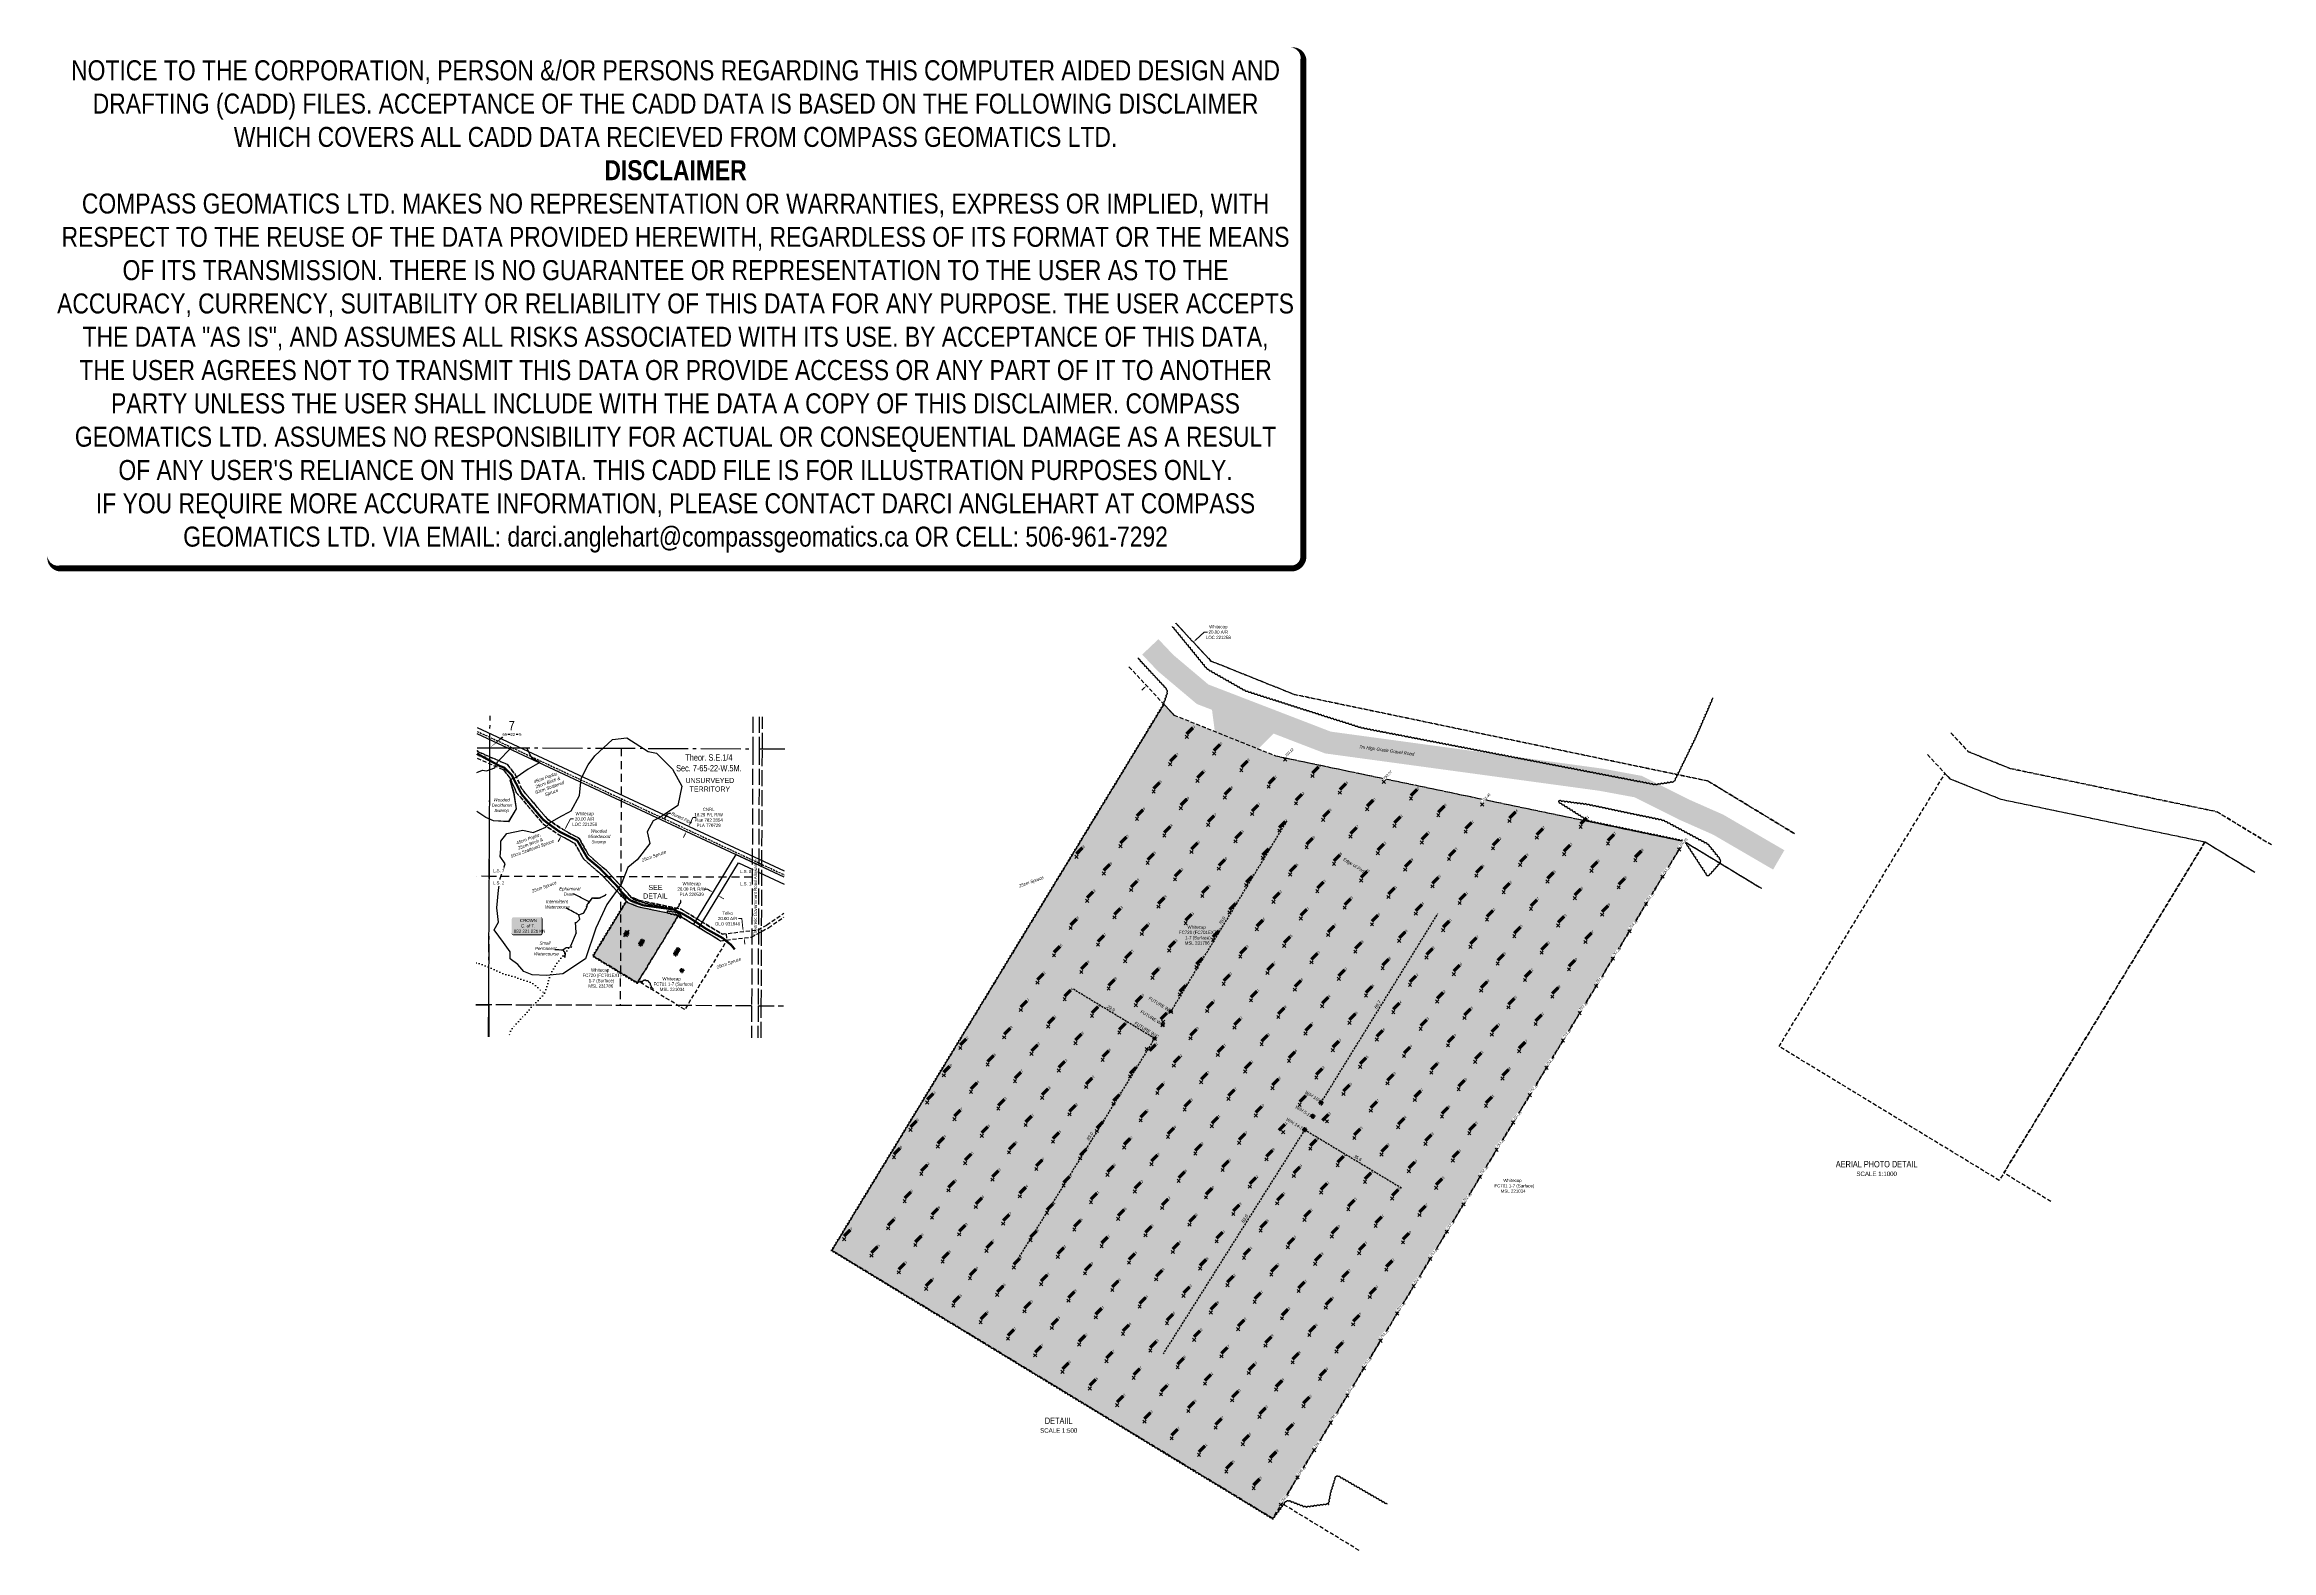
# Model space of a CAD drawing. Extents: x 478203 to 485171, y 6049002 to 6053712.
import ezdxf
from ezdxf.enums import TextEntityAlignment as Align

# ---------------------------------------------------------------- set-up
doc = ezdxf.new("R2010")
doc.units = 0
doc.header["$LTSCALE"] = 5
doc.header["$PDMODE"] = 3
doc.header["$PDSIZE"] = 5
for name, pattern in [('0', [1, 1, 0]), ('foc-ACCESSROAD', [3.75, 2.5, -1.25]), ('foc-LSD', [8, 5, -3]), ('foc-QUARTERLINE', [33, 25, -3, 2, -3]), ('foc-TIELINE', [1.875, 1.25, -0.625]), ('foc-TOPO-ephemeral', [6.25, 3.125, -0.625, 0.625, -0.625, 0.625, -0.625]), ('foc-UNSURVEYED', [12.5, 10, -2.5]), ('foc-WHEELTRACKS', [2, 0.4, -1.6]), ('UG_PIPE', [1.875, 1.25, -0.625])]:
    doc.linetypes.add(name, pattern=pattern)
doc.layers.get('Defpoints').update_dxf_attribs({"color": 9})
for name, color, linetype in [('10', 1, 'Continuous'), ('9', 3, 'Continuous'), ('AS-DRILL-T', 8, 'Continuous'), ('AS-OWNER', 7, 'Continuous'), ('AS-PIPE-UG', 44, 'UG_PIPE'), ('AS-PIPE-UG-T', 44, 'Continuous'), ('AS-ROADS', 254, 'Continuous'), ('C-AR', 13, 'foc-ACCESSROAD'), ('C-RW', 13, 'Continuous'), ('C-SYMBOL', 7, 'Continuous'), ('C-WS', 13, 'foc-ACCESSROAD'), ('C-WS-S', 8, 'Continuous'), ('DETAIL-T', 7, 'Continuous'), ('F-AR', 190, 'foc-ACCESSROAD'), ('F-RW', 190, 'Continuous'), ('L-MON', 1, 'Continuous'), ('L-QSEC', 8, 'foc-QUARTERLINE'), ('L-ROAD-T', 7, 'Continuous'), ('L-SECLBL', 7, 'Continuous'), ('L-SECTION-LSD', 7, 'foc-LSD'), ('L-UNS-T', 3, 'Continuous'), ('L-USEC', 7, 'foc-UNSURVEYED'), ('P-PROPOSED-H', 21, 'Continuous'), ('T-BUSH', 110, '0'), ('T-BUSH-T', 110, 'Continuous'), ('T-CREEK', 160, 'Continuous'), ('T-DRAW', 143, 'foc-TOPO-ephemeral'), ('T-TIE', 201, 'foc-TIELINE'), ('T-WATER-P3', 160, 'foc-WHEELTRACKS'), ('T-WATER-T', 170, 'Continuous'), ('WETLAND', 143, 'Continuous')]:
    doc.layers.add(name, color=color, linetype=linetype)
for name, color, linetype, lineweight in [('C-AR-T', 13, 'Continuous', 9), ('C-RW-T', 13, 'Continuous', 9), ('C-WS-T', 13, 'Continuous', 9), ('F-AR-T', 190, 'Continuous', 9), ('F-RW-T', 190, 'Continuous', 9), ('T-ELEVATION', 48, 'Continuous', 18), ('T-ELEVATION-T', 48, 'Continuous', 18), ('T-TEXT', 48, 'Continuous', 18), ('T-TIE-T', 201, 'Continuous', 18)]:
    doc.layers.add(name, color=color, linetype=linetype, lineweight=lineweight)
doc.layers.add('DISCLAIMER', color=7, linetype='Continuous', plot=False)
doc.styles.add('100L', font='ARIALN.TTF', dxfattribs={"height": 11})
doc.styles.add('175L', font='ARIALN.TTF', dxfattribs={"height": 20})
doc.styles.add('80', font='ARIALN.TTF', dxfattribs={"height": 10})
doc.styles.add('80CG', font='ARIALN.TTF', dxfattribs={"height": 10})
doc.styles.add('80L', font='ARIALN.TTF', dxfattribs={"height": 10})
doc.styles.add('80LS', font='ARIALNI.TTF', dxfattribs={"height": 10})
doc.styles.add('foc-LtypeFont', font='ARIALN.TTF', dxfattribs={"height": 7.35})
doc.styles.add('SIMPLEX', font='ARIALN.TTF')
doc.linetypes.add('foc-TOPO-flowdirection', pattern='A,20,[">",foc-LtypeFont,S=0.3,R=0,X=0,Y=-0.945],-1e-05', length=20.00001)
doc.linetypes.add('foc-TOPO-flowdirection-NOLINE', pattern='A,0,[">",foc-LtypeFont,S=0.3,R=0,X=0,Y=-0.945],-20,[">",foc-LtypeFont,S=0.3,R=0,X=0,Y=-0.945],0', length=20)
doc.dimstyles.new('Compass 5 000', dxfattribs={"dimscale": 5, "dimtxt": 9, "dimasz": 2, "dimexe": 0.2, "dimexo": 0.0625, "dimgap": 0.5, "dimtad": 0, "dimtih": 1, "dimtoh": 1, "dimzin": 0, "dimdsep": 46, "dimtxsty": '80CG', "dimcen": 0.1, "dimse1": 1, "dimse2": 1, "dimclrd": 256, "dimclrt": 256, "dimaunit": 1, "dimadec": 4, "dimazin": 0, "dimtfac": 0.06, "dimtofl": 0, "dimtmove": 0, "dimatfit": 1, "dimfxl": 0.2, "dimtolj": 1, "dimtzin": 0, "dimlwd": -1, "dimarcsym": 0})

# ---------------------------------------------------------------- blocks, each defined once
blk = doc.blocks.new('L-SECLBL')
at = {"layer": '9', "color": 7}
for p, q in [((-5.1, -27.8), (-12.3, -27.8)), ((20.7, -27.8), (13.5, -27.8))]:
    blk.add_line(p, q, dxfattribs=at)
at = {"layer": '10', "color": 2, "style": 'SIMPLEX'}
blk.add_attdef('SEC', text='', height=30, dxfattribs=at).set_placement((0, 0), align=Align.MIDDLE)
at = {"layer": '10', "color": 5, "style": '80L'}
blk.add_attdef('TWP', text='', height=9.5, dxfattribs=at).set_placement((-14.4, -27.4), align=Align.MIDDLE_RIGHT)
blk.add_attdef('RGE', text='', height=9.5, dxfattribs=at).set_placement((3.6, -27.4), align=Align.MIDDLE_CENTER)
blk.add_attdef('MER', text='', height=9.5, dxfattribs=at).set_placement((23.2, -27.4), align=Align.MIDDLE_LEFT)
blk = doc.blocks.new('*D618')
at = {"layer": 'C-AR-T', "transparency": 16777216}
for p, q in [((479815.2, 6051227.8), (479810.4, 6051219)), ((479834.3, 6051262.9), (479848.7, 6051289.6)), ((479848.7, 6051289.6), (479858.7, 6051289.6))]:
    blk.add_line(p, q, dxfattribs=at)
for points in [[(479813.7, 6051228.6), (479816.6, 6051227), (479819.9, 6051236.5)], [(479832.8, 6051263.7), (479835.7, 6051262.1), (479829.5, 6051254.1)]]:
    blk.add_solid(points, dxfattribs=at)
at = {"layer": 'Defpoints', "color": 0, "transparency": 16777216}
for p in [(479814.5, 6051239.5), (479824, 6051257.1), (479829.5, 6051254.1)]:
    blk.add_point(p, dxfattribs=at)
at = {"layer": 'C-AR-T', "transparency": 16777216, "insert": (479893.1, 6051289.6), "char_height": 10, "attachment_point": 5, "style": '80CG'}
blk.add_mtext('\\A1;Whitecap\\P20.00 A/R\\PLOC 221258', dxfattribs=at)
blk = doc.blocks.new('*D619')
at = {"layer": 'C-RW-T', "transparency": 16777216}
for p, q in [((480277.5, 6051070.5), (480267.5, 6051070.5)), ((480286, 6051065.3), (480277.5, 6051070.5)), ((480320.2, 6051044.5), (480328.7, 6051039.3))]:
    blk.add_line(p, q, dxfattribs=at)
for points in [[(480286.9, 6051066.7), (480285.1, 6051063.8), (480294.6, 6051060.1)], [(480321, 6051045.9), (480319.3, 6051043.1), (480311.6, 6051049.7)]]:
    blk.add_solid(points, dxfattribs=at)
at = {"layer": 'Defpoints', "color": 0, "transparency": 16777216}
for p in [(480341.1, 6051136.6), (480358.2, 6051126.2), (480294.6, 6051060.1)]:
    blk.add_point(p, dxfattribs=at)
at = {"layer": 'C-RW-T', "transparency": 16777216, "insert": (480227.9, 6051070.5), "char_height": 10, "attachment_point": 5, "style": '80CG'}
blk.add_mtext('\\A1;Whitecap\\P20.00 P/L R/W^JPLA 220539', dxfattribs=at)
blk = doc.blocks.new('*D620')
at = {"layer": 'Defpoints', "color": 0, "transparency": 16777216}
for p in [(480389.6, 6050937.4), (480404.8, 6050939.2), (480407.2, 6050919.4)]:
    blk.add_point(p, dxfattribs=at)
at = {"layer": 'F-AR-T', "transparency": 16777216}
for p, q in [((480384.7, 6050978.2), (480374.7, 6050978.2)), ((480388.4, 6050947.3), (480384.7, 6050978.2)), ((480393.1, 6050907.6), (480394.3, 6050897.7))]:
    blk.add_line(p, q, dxfattribs=at)
for points in [[(480390, 6050947.5), (480386.7, 6050947.1), (480389.6, 6050937.4)], [(480394.8, 6050907.8), (480391.5, 6050907.4), (480391.9, 6050917.6)]]:
    blk.add_solid(points, dxfattribs=at)
at = {"layer": 'F-AR-T', "transparency": 16777216, "insert": (480340.4, 6050978.2), "char_height": 10, "attachment_point": 5, "style": '80CG'}
blk.add_mtext('\\A1;Tolko\\P20.00 A/R\\PDLO 931648', dxfattribs=at)
blk = doc.blocks.new('*D621')
at = {"layer": 'Defpoints', "color": 0, "transparency": 16777216}
for p in [(480056.4, 6051322.1), (480064.2, 6051338.6), (480218.9, 6051266.5)]:
    blk.add_point(p, dxfattribs=at)
at = {"layer": 'F-RW-T', "transparency": 16777216}
for p, q in [((480223.1, 6051275.5), (480232, 6051294.5)), ((480232, 6051294.5), (480242, 6051294.5)), ((480206.9, 6051240.9), (480202.7, 6051231.8))]:
    blk.add_line(p, q, dxfattribs=at)
for points in [[(480205.4, 6051241.6), (480208.4, 6051240.1), (480211.1, 6051249.9)], [(480221.6, 6051276.2), (480224.6, 6051274.8), (480218.9, 6051266.5)]]:
    blk.add_solid(points, dxfattribs=at)
at = {"layer": 'F-RW-T', "transparency": 16777216, "insert": (480281, 6051294.5), "char_height": 10, "attachment_point": 5, "style": '80CG'}
blk.add_mtext('\\A1;CNRL\\P18.29 P/L R/W\\PPlan 782 2854\\PPLA 770729', dxfattribs=at)
blk = doc.blocks.new('*U615')
h = blk.add_hatch(color=255)
edge = h.paths.add_edge_path()
edge.add_line((-41.5, -28.5), (41.5, -28.5))
edge.add_arc((41.5, -22.5), 6, 270, 360)
edge.add_line((47.5, -22.5), (47.5, 21))
edge.add_arc((41.5, 21), 6, 0, 90)
edge.add_line((41.5, 27), (-41.5, 27))
edge.add_arc((-41.5, 21), 6, 90, 180)
edge.add_line((-47.5, 21), (-47.5, -22.5))
edge.add_arc((-41.5, -22.5), 6, 180, 270)
at = {"color": 14, "flags": 128}
blk.add_lwpolyline([(-41.5, -28.5, 3, 3, 0), (41.5, -28.5, 3, 3, 0.414214), (47.5, -22.5, 3, 3, 0), (47.5, 21, 3, 0, 0.414214), (41.5, 27, 0, 0, 0), (-41.5, 27, 0, 0, 0.414214), (-47.5, 21, 0, 0, 0), (-47.5, -22.5, 0, 3, 0.414214)], format="xyseb", close=True, dxfattribs=at)
at = {"color": 14, "style": '80'}
blk.add_attdef('ENTER_TEXT_001', (-26.8, -4.9), '', height=10, dxfattribs=at)
blk = doc.blocks.new('GAS')
h = blk.add_hatch(color=255)
h.dxf.hatch_style = 1
edge = h.paths.add_edge_path()
edge.add_arc((0, 0), 0.9, 0, 360)
for p, q in [((-0.8, 0), (-1.6, 0)), ((-0.6, 0.6), (-1.1, 1.1)), ((0, 0.8), (0, 1.6)), ((0.6, 0.6), (1.1, 1.1)), ((1.6, 0), (0.8, 0)), ((-0.6, -0.6), (-1.1, -1.1)), ((0, -0.8), (0, -1.6)), ((1.1, -1.1), (0.6, -0.6))]:
    blk.add_line(p, q)
blk.add_circle((0, 0), 0.8)
blk = doc.blocks.new('WC2')
at = {"layer": 'L-MON'}
h = blk.add_hatch(color=255, dxfattribs=at)
h.dxf.hatch_style = 1
edge = h.paths.add_edge_path()
edge.add_arc((0, 0), 0.9, 0, 360)
at = {"layer": 'L-MON', "color": 8, "flags": 128}
for points in [[(-0.6, 0.5), (-1.2, 1.1)], [(0.5, 0.6), (1.1, 1.2)], [(-1.2, -1.2), (-0.6, -0.6)], [(1.2, -1.2), (0.6, -0.6)]]:
    blk.add_lwpolyline(points, dxfattribs=at)
at = {"layer": 'L-MON', "color": 8}
for radius in [0.8, 0.373]:
    blk.add_circle((0, 0), radius, dxfattribs=at)
blk = doc.blocks.new('*D622')
at = {"layer": 'C-AR-T', "transparency": 16777216}
for p, q in [((481805, 6051849.6), (481831.4, 6051874.2)), ((481831.4, 6051874.2), (481841.4, 6051874.2)), ((481644, 6051699.7), (481636.7, 6051692.9))]:
    blk.add_line(p, q, dxfattribs=at)
for points in [[(481803.8, 6051850.8), (481806.1, 6051848.4), (481797.6, 6051842.8)], [(481642.9, 6051700.9), (481645.2, 6051698.5), (481651.3, 6051706.5)]]:
    blk.add_solid(points, dxfattribs=at)
at = {"layer": 'Defpoints', "color": 0, "transparency": 16777216}
for p in [(481797.6, 6051842.8), (481807.5, 6051832.2), (481661.2, 6051695.9)]:
    blk.add_point(p, dxfattribs=at)
at = {"layer": 'C-AR-T', "transparency": 16777216, "insert": (481875.7, 6051874.2), "char_height": 10, "attachment_point": 5, "style": '80CG'}
blk.add_mtext('\\A1;Whitecap\\P20.00 A/R\\PLOC 221258', dxfattribs=at)
blk = doc.blocks.new('Disclaimer_Legal')
at = {"layer": 'DISCLAIMER', "color": 254, "flags": 128}
blk.add_lwpolyline([(-3613, -1105, 37.5, 37.5, 0), (4096, -1105, 37.5, 37.5, 0.414214), (4171, -1030, 37.5, 37.5, 0), (4171, 2079, 37.5, 0, 0.414214), (4096, 2154, 0, 0, 0), (-3613, 2154, 0, 0, 0.414214), (-3688, 2079, 0, 0, 0), (-3688, -1030, 0, 37.5, 0.414214)], format="xyseb", close=True, dxfattribs=at)
at = {"layer": 'DISCLAIMER', "color": 254, "insert": (242, 534), "char_height": 125, "width": 7717.57, "attachment_point": 5, "style": '80'}
blk.add_mtext('NOTICE TO THE CORPORATION, PERSON &/OR PERSONS REGARDING THIS COMPUTER AIDED DESIGN AND DRAFTING (CADD) FILES. ACCEPTANCE OF THE CADD DATA IS BASED ON THE FOLLOWING DISCLAIMER WHICH COVERS ALL CADD DATA RECIEVED FROM COMPASS GEOMATICS LTD.\\P{\\fArial Narrow|b1|i0|c0|p34;DISCLAIMER}\\PCOMPASS GEOMATICS LTD. MAKES NO REPRESENTATION OR WARRANTIES, EXPRESS OR IMPLIED, WITH RESPECT TO THE REUSE OF THE DATA PROVIDED HEREWITH, REGARDLESS OF ITS FORMAT OR THE MEANS OF ITS TRANSMISSION. THERE IS NO GUARANTEE OR REPRESENTATION TO THE USER AS TO THE ACCURACY, CURRENCY, SUITABILITY OR RELIABILITY OF THIS DATA FOR ANY PURPOSE. THE USER ACCEPTS THE DATA "AS IS", AND ASSUMES ALL RISKS ASSOCIATED WITH ITS USE. BY ACCEPTANCE OF THIS DATA, THE USER AGREES NOT TO TRANSMIT THIS DATA OR PROVIDE ACCESS OR ANY PART OF IT TO ANOTHER PARTY UNLESS THE USER SHALL INCLUDE WITH THE DATA A COPY OF THIS DISCLAIMER. COMPASS GEOMATICS LTD. ASSUMES NO RESPONSIBILITY FOR ACTUAL OR CONSEQUENTIAL DAMAGE AS A RESULT OF ANY USER\'S RELIANCE ON THIS DATA. THIS CADD FILE IS FOR ILLUSTRATION PURPOSES ONLY.\\PIF YOU REQUIRE MORE ACCURATE INFORMATION, PLEASE CONTACT DARCI ANGLEHART AT COMPASS GEOMATICS LTD. VIA EMAIL: darci.anglehart@compassgeomatics.ca OR CELL: 506-961-7292', dxfattribs=at)

msp = doc.modelspace()

# ---------------------------------------------------------------- hatches: boundary and pattern name
at = {"layer": 'AS-ROADS'}
h = msp.add_hatch(color=256, dxfattribs=at)
h.dxf.hatch_style = 1
h.paths.add_polyline_path([(482282.13, 6049646.857), (482207.84, 6049534.777), (482170.64, 6049558.347), (482143.49, 6049567.377), (482129.47, 6049562.397), (482109.43, 6049528.787), (482055.31, 6049435.577), (482035.8, 6049414.097), (482004.67, 6049410.457), (481953.73, 6049437.507), (481958.02, 6049451.997), (481832.54, 6049534.707), (481705.63, 6049614.927), (481572.03, 6049694.577), (481412.62, 6049790.687), (481259.75, 6049885.527), (481094.1, 6049987.957), (481043.06, 6050018.497), (481028.45, 6050035.137), (481016.28, 6050054.567), (481017.37, 6050066.817), (481026.16, 6050081.417), (481061.47, 6050144.197), (481066.01, 6050164.057), (481081.92, 6050198.717), (481097.28, 6050227.657), (481116.91, 6050254.417), (481231.21, 6050444.117), (481459.78, 6050821.767), (481618.25, 6051083.567), (481663.96, 6051165.257), (481653.76, 6051184.887), (481696.88, 6051253.117), (481786.16, 6051398.457), (481834.42, 6051476.857), (481860.3, 6051513.517), (481866.66, 6051549.557), (481850.78, 6051670.433), (482075.303, 6051583.952), (481981.96, 6051489.737), (481948.79, 6051450.477), (481935.02, 6051412.327), (481933.63, 6051379.747), (482033.33, 6051319.477), (482254.08, 6051184.987), (482501.61, 6051032.027), (482860.11, 6050810.517), (482866.61, 6050801.367), (482860.8, 6050785.467), (482838.57, 6050744.077), (482829.63, 6050716.537), (482845.98, 6050698.057), (482873.29, 6050677.797), (482915.26, 6050658.257), (482883.14, 6050585.827), (482835.6, 6050621.667), (482803.15, 6050643.747), (482780.78, 6050642.207), (482764.38, 6050631.297), (482749.21, 6050611.247), (482704.22, 6050542.557), (482618.41, 6050407.327), (482502.9, 6050220.387), (482426.02, 6050092.347), (482326.71, 6049926.897), (482280.27, 6049848.347), (482254.15, 6049814.397), (482255.54, 6049800.037), (482268.6, 6049790.167), (482210.44, 6049698.627), (482210.25, 6049681.867), (482222.04, 6049664.917), (482249.12, 6049650.987)])
h = msp.add_hatch(color=256, dxfattribs=at)
h.dxf.hatch_style = 1
h.paths.add_polyline_path([(480081.835, 6050831.577), (480074.406, 6050820.369), (480070.686, 6050822.726), (480067.971, 6050823.629), (480066.569, 6050823.131), (480064.565, 6050819.77), (480059.153, 6050810.449), (480057.202, 6050808.301), (480054.089, 6050807.937), (480048.995, 6050810.642), (480049.424, 6050812.091), (480036.876, 6050820.362), (480024.185, 6050828.384), (480010.825, 6050836.349), (479994.884, 6050845.96), (479979.597, 6050855.444), (479963.032, 6050865.687), (479957.928, 6050868.741), (479956.467, 6050870.405), (479955.25, 6050872.348), (479955.359, 6050873.573), (479956.238, 6050875.033), (479959.769, 6050881.311), (479960.223, 6050883.297), (479961.814, 6050886.763), (479963.35, 6050889.657), (479965.313, 6050892.333), (479976.743, 6050911.303), (479999.6, 6050949.068), (480015.447, 6050975.248), (480020.018, 6050983.417), (480018.998, 6050985.38), (480023.31, 6050992.203), (480032.238, 6051006.737), (480037.064, 6051014.577), (480039.652, 6051018.243), (480040.288, 6051021.847), (480038.7, 6051033.935), (480061.152, 6051025.286), (480051.818, 6051015.865), (480048.501, 6051011.939), (480047.124, 6051008.124), (480046.985, 6051004.866), (480056.955, 6050998.839), (480079.03, 6050985.39), (480103.783, 6050970.094), (480139.633, 6050947.943), (480140.283, 6050947.028), (480139.702, 6050945.438), (480137.479, 6050941.299), (480136.585, 6050938.545), (480138.22, 6050936.697), (480140.951, 6050934.671), (480145.148, 6050932.717), (480141.936, 6050925.474), (480137.182, 6050929.058), (480133.937, 6050931.266), (480131.7, 6050931.112), (480130.06, 6050930.021), (480128.543, 6050928.016), (480124.044, 6050921.147), (480115.463, 6050907.624), (480103.912, 6050888.93), (480096.224, 6050876.126), (480086.293, 6050859.581), (480081.649, 6050851.726), (480079.037, 6050848.331), (480079.176, 6050846.895), (480080.482, 6050845.908), (480074.666, 6050836.754), (480074.647, 6050835.078), (480075.826, 6050833.383), (480078.534, 6050831.99)])
at = {"layer": 'P-PROPOSED-H'}
h = msp.add_hatch(color=256, dxfattribs=at)
h.dxf.hatch_style = 1
h.paths.add_polyline_path([(483333.161, 6051219.793), (482045.652, 6049102.06), (480667.412, 6049939.983), (481705.842, 6051648.025), (481736.786, 6051614.797), (482054.555, 6051487.156)])
h = msp.add_hatch(color=256, dxfattribs=at)
h.dxf.hatch_style = 1
h.paths.add_polyline_path([(480186.938, 6050988.871), (480058.187, 6050777.097), (479920.363, 6050860.89), (480024.206, 6051031.694), (480027.301, 6051028.371), (480059.077, 6051015.607)])

# ---------------------------------------------------------------- linework, layer by layer
at = {"layer": 'AS-PIPE-UG', "flags": 128}
msp.add_lwpolyline([(479556.692, 6051563.736), (480517.288, 6051115.05)], dxfattribs=at)
at = {"layer": 'AS-ROADS', "flags": 128}
for points, const_width in [([(481662.947, 6051827.927), (481710.83, 6051777.357), (481826.65, 6051679.727), (482218.6, 6051528.757), (483073.62, 6051412.347), (483189.33, 6051390.937), (483330.25, 6051320.267), (483440.07, 6051271.707), (483629.194, 6051161.584)], 69.964), ([(479556.38, 6051494.055), (479627.254, 6051455.349), (479641.176, 6051450.319), (479665.144, 6051426.585), (479695.979, 6051366.765), (479762.742, 6051288.052), (479780.037, 6051274.613), (479812.593, 6051251.076), (479870.072, 6051221.764), (479901.858, 6051167.35), (479940.297, 6051135.365), (480000.097, 6051073.643), (480004.377, 6051066.096), (480024.705, 6051044.627), (480036.287, 6051034.864), (480075.482, 6051019.767), (480160.984, 6051008.126), (480172.555, 6051005.985), (480186.647, 6050998.918), (480197.629, 6050994.062), (480217.882, 6050982.269), (480220.472, 6050980.954), (480242.065, 6050966.791), (480272.738, 6050946.123), (480325.038, 6050916.986), (480338.468, 6050905.95), (480351.064, 6050896.044), (480362.845, 6050881.49)], 6.996)]:
    msp.add_lwpolyline(points, dxfattribs=dict(at, const_width=const_width))
at = {"layer": 'C-AR', "flags": 128}
for points in [[(483678.986, 6051243.484), (483407.675, 6051408.431), (482112.714, 6051679.214), (481852.678, 6051783.665), (481742.482, 6051901.995)], [(481596.196, 6051765.764), (481736.786, 6051614.797), (482054.555, 6051487.156), (483333.161, 6051219.793), (483575.142, 6051072.677)], [(479556.315, 6051479.532), (479637.719, 6051444.407), (479658.799, 6051418.225), (479679.256, 6051372.749), (479762.99, 6051274.073), (479813.377, 6051240.111), (479861.599, 6051213.904), (479889.241, 6051164.433), (479948.153, 6051113.361), (480027.301, 6051028.371), (480059.077, 6051015.607), (480186.938, 6050988.871), (480318.59, 6050908.831), (480338.57, 6050911.206), (480336.209, 6050931.056), (480323.08, 6050929.495), (480194.389, 6051007.734), (480064.893, 6051034.813), (480038.89, 6051045.258), (479962.054, 6051127.765), (479904.983, 6051177.242), (479876.227, 6051228.704), (479823.759, 6051257.22), (479776.448, 6051289.108), (479696.326, 6051383.527), (479675.977, 6051428.764), (479650.185, 6051460.799), (479560.263, 6051499.6), (479556.423, 6051503.695)]]:
    msp.add_lwpolyline(points, dxfattribs=at)
at = {"layer": 'C-AR', "color": 255, "flags": 128}
for points in [[(485170.892, 6051208.579), (485000.345, 6051312.266), (484352.864, 6051447.657), (484222.847, 6051499.883), (484167.748, 6051559.048)], [(484094.605, 6051490.933), (484164.9, 6051415.449), (484323.785, 6051351.628), (484963.088, 6051217.947), (485109.963, 6051128.652)]]:
    msp.add_lwpolyline(points, dxfattribs=at)
at = {"layer": 'C-RW', "flags": 128}
msp.add_lwpolyline([(480517.256, 6051107.532), (480366.252, 6051177.995), (480233.91, 6050960.313), (480250.99, 6050949.929), (480374.029, 6051152.307), (480517.161, 6051085.517)], dxfattribs=at)
at = {"layer": 'C-WS'}
for points in [[(483333.161, 6051219.793), (482045.652, 6049102.06), (480667.412, 6049939.983), (481705.842, 6051648.025), (481736.786, 6051614.797), (482054.555, 6051487.156)], [(480186.938, 6050988.871), (480058.187, 6050777.097), (479920.363, 6050860.89), (480024.206, 6051031.694), (480027.301, 6051028.371), (480059.077, 6051015.607)]]:
    msp.add_lwpolyline(points, close=True, dxfattribs=at)
at = {"layer": 'C-WS', "color": 255}
msp.add_lwpolyline([(484963.088, 6051217.947), (484319.334, 6050159.08), (483630.213, 6050578.042), (484149.429, 6051432.063), (484164.9, 6051415.449), (484323.785, 6051351.628)], close=True, dxfattribs=at)
at = {"layer": 'C-WS', "flags": 128}
msp.add_lwpolyline([(482316.031, 6049001.654), (482074.05, 6049148.77), (483333.161, 6051219.793), (483575.142, 6051072.677)], dxfattribs=at)
at = {"layer": 'C-WS', "color": 255, "flags": 128}
msp.add_lwpolyline([(484480.407, 6050093.14), (484333.533, 6050182.435), (484963.088, 6051217.947), (485118.97, 6051123.176)], dxfattribs=at)
at = {"layer": 'C-WS', "flags": 128}
msp.add_lwpolyline([(480206.212, 6050693.501), (480061.027, 6050781.768), (480186.938, 6050988.871), (480318.59, 6050908.831), (480338.57, 6050911.206)], close=True, dxfattribs=at)
at = {"layer": 'F-AR'}
for points in [[(481742.482, 6051901.995), (481852.678, 6051783.665), (482112.714, 6051679.214), (483407.675, 6051408.431), (483678.986, 6051243.484)], [(481596.196, 6051765.764), (481736.786, 6051614.797), (482054.555, 6051487.156), (483333.161, 6051219.793), (483575.142, 6051072.677)], [(479556.423, 6051503.695), (479560.263, 6051499.6), (479650.185, 6051460.799), (479675.977, 6051428.764), (479696.326, 6051383.527), (479776.448, 6051289.108), (479823.759, 6051257.22), (479876.227, 6051228.704), (479904.983, 6051177.242), (479962.054, 6051127.765), (480038.89, 6051045.258), (480064.893, 6051034.813), (480194.389, 6051007.734), (480323.08, 6050929.495), (480435.737, 6050942.891), (480463.586, 6050958.219), (480516.774, 6050995.213)], [(479556.315, 6051479.532), (479637.719, 6051444.407), (479658.799, 6051418.225), (479679.256, 6051372.749), (479762.99, 6051274.073), (479813.377, 6051240.111), (479861.599, 6051213.904), (479889.241, 6051164.433), (479948.153, 6051113.361), (480027.301, 6051028.371), (480059.077, 6051015.607), (480186.938, 6050988.871), (480318.59, 6050908.831), (480415.526, 6050920.357), (480468.864, 6050949.715), (480516.721, 6050983.002)]]:
    msp.add_lwpolyline(points, dxfattribs=at)
at = {"layer": 'F-AR', "color": 255}
for points in [[(484167.748, 6051559.048), (484222.847, 6051499.883), (484352.864, 6051447.657), (485000.345, 6051312.266), (485161.885, 6051214.055)], [(484094.605, 6051490.933), (484164.9, 6051415.449), (484323.785, 6051351.628), (484963.088, 6051217.947), (485109.963, 6051128.652)]]:
    msp.add_lwpolyline(points, dxfattribs=at)
at = {"layer": 'F-RW'}
for points in [[(479556.746, 6051575.854), (480157.426, 6051295.615), (480517.342, 6051127.661)], [(480517.256, 6051107.528), (480149.697, 6051279.049), (479556.656, 6051555.724)]]:
    msp.add_lwpolyline(points, dxfattribs=at)
at = {"layer": 'L-QSEC'}
for p, q in [((479592.586, 6050607.929), (479597.079, 6051612.052)), ((479556.462, 6051512.381), (479596.632, 6051512.24)), ((479593.034, 6050708.011), (479596.632, 6051512.24)), ((479596.632, 6051512.24), (480419.032, 6051509.361)), ((480439.152, 6051509.291), (480518.98, 6051509.011)), ((479593.034, 6050708.011), (479593.734, 6050607.925))]:
    msp.add_line(p, q, dxfattribs=at)
at = {"layer": 'L-SECLBL', "flags": 128}
msp.add_lwpolyline([(479596.632, 6051512.24, 0, 5, 0), (479637.161, 6051546.182, 0, 0, 0)], format="xyseb", dxfattribs=at)
at = {"layer": 'L-SECTION-LSD'}
for p, q in [((480007.832, 6051510.801), (480004.306, 6050706.569)), ((479594.833, 6051110.125), (479554.663, 6051110.266))]:
    msp.add_line(p, q, dxfattribs=at)
at = {"layer": 'L-SECTION-LSD', "flags": 128}
msp.add_lwpolyline([(480417.306, 6051107.244), (479594.833, 6051110.125)], dxfattribs=at)
at = {"layer": 'L-USEC'}
for p, q in [((480419.461, 6051609.293), (480419.032, 6051509.361)), ((480439.568, 6051609.226), (480439.139, 6051509.275)), ((480449.192, 6051509.255), (480449.621, 6051609.192)), ((479552.863, 6050708.151), (479593.034, 6050708.011)), ((479593.034, 6050708.011), (479552.863, 6050708.151)), ((480415.579, 6050705.127), (480415.151, 6050605.165)), ((480435.686, 6050705.041), (480435.257, 6050605.098)), ((480435.699, 6050705.056), (480515.527, 6050704.775)), ((480445.31, 6050605.064), (480445.739, 6050705.021))]:
    msp.add_line(p, q, dxfattribs=at)
at = {"layer": 'L-USEC', "flags": 128}
for points in [[(480419.032, 6051509.361), (480417.306, 6051107.244), (480415.579, 6050705.127)], [(480439.152, 6051509.275), (480437.425, 6051107.158), (480435.699, 6050705.041)], [(480445.739, 6050705.021), (480447.466, 6051107.139), (480449.192, 6051509.255)], [(480415.579, 6050705.127), (480004.306, 6050706.569), (479593.034, 6050708.011)]]:
    msp.add_lwpolyline(points, dxfattribs=at)
at = {"layer": 'T-BUSH', "flags": 128}
for points in [[(481731.262, 6051891.546, 0.2851225), (481736.96, 6051888.556, 0.52056705), (481743.269, 6051880.805, 0.52056705), (481749.579, 6051873.053, 0.52056705), (481755.888, 6051865.301, 0.52056705), (481762.198, 6051857.55, 0.52056705), (481768.507, 6051849.798, 0.52056705), (481774.817, 6051842.046, 0.52056705), (481781.126, 6051834.295, 0.52056705), (481787.436, 6051826.543, 0.52056705), (481793.745, 6051818.791, 0.52056705), (481800.055, 6051811.04, 0.52056705), (481806.364, 6051803.288, 0.52056705), (481812.674, 6051795.536, 0.52056705), (481818.983, 6051787.785, 0.52056705), (481825.293, 6051780.033, 0.52056705), (481831.603, 6051772.281, 0.52056705), (481837.912, 6051764.53, 0.52056705), (481845.216, 6051757.955, 0.52056705), (481853.909, 6051753.022, 0.52056705), (481862.602, 6051748.09, 0.52056705), (481871.295, 6051743.157, 0.52056705), (481879.988, 6051738.224, 0.52056705), (481888.681, 6051733.292, 0.52056705), (481897.374, 6051728.359, 0.52056705), (481906.067, 6051723.426, 0.52056705), (481914.76, 6051718.494, 0.52056705), (481923.453, 6051713.561, 0.52056705), (481932.146, 6051708.628, 0.52056705), (481940.839, 6051703.696, 0.52056705), (481949.532, 6051698.763, 0.52056705), (481958.225, 6051693.831, 0.52056705), (481967.454, 6051690.126, 0.52056705), (481976.979, 6051687.096, 0.52056705), (481986.503, 6051684.066, 0.52056705), (481996.028, 6051681.036, 0.52056705), (482005.553, 6051678.006, 0.52056705), (482015.077, 6051674.977, 0.52056705), (482024.602, 6051671.947, 0.52056705), (482034.126, 6051668.917, 0.52056705), (482043.651, 6051665.887, 0.52056705), (482053.176, 6051662.857, 0.52056705), (482062.7, 6051659.827, 0.52056705), (482072.225, 6051656.798, 0.52056705), (482081.749, 6051653.768, 0.52056705), (482091.274, 6051650.738, 0.52056705), (482100.799, 6051647.708, 0.52056705), (482110.323, 6051644.678, 0.52056705), (482119.848, 6051641.649, 0.52056705), (482129.372, 6051638.619, 0.52056705), (482138.897, 6051635.589, 0.52056705), (482148.422, 6051632.559, 0.52056705), (482157.946, 6051629.529, 0.52056705), (482167.471, 6051626.499, 0.52056705), (482176.995, 6051623.47, 0.52056705), (482186.52, 6051620.44, 0.52056705), (482196.045, 6051617.41, 0.52056705), (482205.569, 6051614.38, 0.52056705), (482215.094, 6051611.35, 0.52056705), (482224.619, 6051608.32, 0.52056705), (482234.143, 6051605.291, 0.52056705), (482243.668, 6051602.261, 0.52056705), (482253.192, 6051599.231, 0.52056705), (482262.717, 6051596.201, 0.52056705), (482272.242, 6051593.171, 0.52056705), (482281.766, 6051590.142, 0.52056705), (482291.291, 6051587.112, 0.52056705), (482300.815, 6051584.082, 0.52056705), (482310.34, 6051581.052, 0.52056705), (482319.865, 6051578.022, 0.52056705), (482329.574, 6051575.716, 0.52056705), (482339.387, 6051573.821, 0.52056705), (482349.201, 6051571.926, 0.52056705), (482359.014, 6051570.03, 0.52056705), (482368.828, 6051568.135, 0.52056705), (482378.641, 6051566.239, 0.52056705), (482388.455, 6051564.344, 0.52056705), (482398.268, 6051562.449, 0.52056705), (482408.082, 6051560.553, 0.52056705), (482417.895, 6051558.658, 0.52056705), (482427.709, 6051556.762, 0.52056705), (482437.523, 6051554.867, 0.52056705), (482447.336, 6051552.972, 0.52056705), (482457.15, 6051551.076, 0.52056705), (482466.963, 6051549.181, 0.52056705), (482476.777, 6051547.285, 0.52056705), (482486.59, 6051545.39, 0.52056705), (482496.404, 6051543.495, 0.52056705), (482506.217, 6051541.599, 0.52056705), (482516.031, 6051539.704, 0.52056705), (482525.844, 6051537.809, 0.52056705), (482535.658, 6051535.913, 0.52056705), (482545.471, 6051534.018, 0.52056705), (482555.285, 6051532.122, 0.52056705), (482565.098, 6051530.227, 0.52056705), (482574.912, 6051528.332, 0.52056705), (482584.726, 6051526.436, 0.52056705), (482594.539, 6051524.541, 0.52056705), (482604.353, 6051522.645, 0.52056705), (482614.166, 6051520.75, 0.52056705), (482623.98, 6051518.855, 0.52056705), (482633.793, 6051516.959, 0.52056705), (482643.607, 6051515.064, 0.52056705), (482653.42, 6051513.168, 0.52056705), (482663.234, 6051511.273, 0.52056705), (482673.047, 6051509.378, 0.52056705), (482682.861, 6051507.482, 0.52056705), (482692.674, 6051505.587, 0.52056705), (482702.488, 6051503.691, 0.52056705), (482712.302, 6051501.796, 0.52056705), (482722.115, 6051499.901, 0.52056705), (482731.929, 6051498.005, 0.52056705), (482741.742, 6051496.11, 0.52056705), (482751.556, 6051494.214, 0.52056705), (482761.369, 6051492.319, 0.52056705), (482771.183, 6051490.424, 0.52056705), (482780.996, 6051488.528, 0.52056705), (482790.81, 6051486.633, 0.52056705), (482800.623, 6051484.737, 0.52056705), (482810.437, 6051482.842, 0.52056705), (482820.25, 6051480.947, 0.52056705), (482830.064, 6051479.051, 0.52056705), (482839.877, 6051477.156, 0.52056705), (482849.691, 6051475.26, 0.52056705), (482859.505, 6051473.365, 0.52056705), (482869.318, 6051471.47, 0.52056705), (482879.132, 6051469.574, 0.52056705), (482888.945, 6051467.679, 0.52056705), (482898.759, 6051465.784, 0.52056705), (482908.572, 6051463.888, 0.52056705), (482918.386, 6051461.993, 0.52056705), (482928.199, 6051460.097, 0.52056705), (482938.013, 6051458.202, 0.52056705), (482947.826, 6051456.307, 0.52056705), (482957.64, 6051454.411, 0.52056705), (482967.453, 6051452.513, 0.52056705), (482977.266, 6051450.615, 0.52056705), (482987.079, 6051448.717, 0.52056705), (482996.892, 6051446.819, 0.52056705), (483006.705, 6051444.921, 0.52056705), (483016.518, 6051443.023, 0.52056705), (483026.331, 6051441.125, 0.52056705), (483036.144, 6051439.227, 0.52056705), (483045.957, 6051437.329, 0.52056705), (483055.77, 6051435.43, 0.52056705), (483065.583, 6051433.532, 0.52056705), (483075.396, 6051431.634, 0.52056705), (483085.209, 6051429.736, 0.52056705), (483095.022, 6051427.838, 0.52056705), (483104.835, 6051425.94, 0.52056705), (483114.648, 6051424.042, 0.52056705), (483124.461, 6051422.144, 0.52056705), (483134.274, 6051420.246, 0.52056705), (483144.087, 6051418.348, 0.52056705), (483153.9, 6051416.45, 0.52056705), (483163.713, 6051414.552, 0.52056705), (483173.526, 6051412.654, 0.52056705), (483183.339, 6051410.756, 0.52056705), (483193.152, 6051408.857, 0.52056705), (483202.965, 6051406.959, 0.52056705), (483212.778, 6051405.061, 0.52056705), (483222.591, 6051403.163, 0.52056705), (483232.404, 6051401.265, 0.52056705), (483242.219, 6051399.427, 0.52056705), (483252.103, 6051400.909, 0.52056705), (483261.988, 6051402.391, 0.52056705), (483271.872, 6051403.873, 0.52056705), (483281.757, 6051405.354, 0.52056705), (483291.641, 6051406.836, 0.52056705), (483301.366, 6051408.535, 0.52056705), (483305.758, 6051417.513, 0.52056705), (483310.15, 6051426.491, 0.52056705), (483314.543, 6051435.469, 0.52056705), (483318.935, 6051444.448, 0.52056705), (483323.327, 6051453.426, 0.52056705), (483327.719, 6051462.404, 0.52056705), (483332.111, 6051471.382, 0.52056705), (483336.503, 6051480.36, 0.52056705), (483340.895, 6051489.338, 0.52056705), (483345.288, 6051498.317, 0.52056705), (483349.68, 6051507.295, 0.52056705), (483354.072, 6051516.273, 0.52056705), (483358.464, 6051525.251, 0.52056705), (483362.856, 6051534.229, 0.52056705), (483367.248, 6051543.207, 0.52056705), (483371.294, 6051552.345, 0.52056705), (483375.279, 6051561.512, 0.52056705), (483379.263, 6051570.678, 0.52056705), (483383.248, 6051579.844, 0.52056705), (483387.233, 6051589.01, 0.52056705), (483391.217, 6051598.177, 0.52056705), (483395.202, 6051607.343, 0.52056705), (483399.186, 6051616.509, 0.52056705), (483403.171, 6051625.676, 0.52056705), (483407.156, 6051634.842, 0.52056705), (483411.14, 6051644.008, 0.52056705), (483415.125, 6051653.174, 0.52056705), (483419.11, 6051662.341, 0.52056705), (483421.994, 6051668.976)], [(482404.211, 6049146.696, 0.30163847), (482397.54, 6049147.703, 0.52056705), (482388.885, 6049152.701, 0.52056705), (482380.23, 6049157.7, 0.52056705), (482371.575, 6049162.699, 0.52056705), (482362.92, 6049167.698, 0.52056705), (482354.264, 6049172.696, 0.52056705), (482345.609, 6049177.695, 0.52056705), (482336.954, 6049182.694, 0.52056705), (482328.299, 6049187.693, 0.52056705), (482319.644, 6049192.691, 0.52056705), (482310.989, 6049197.69, 0.52056705), (482302.334, 6049202.689, 0.52056705), (482293.679, 6049207.688, 0.52056705), (482285.024, 6049212.686, 0.52056705), (482276.369, 6049217.685, 0.52056705), (482267.714, 6049222.684, 0.52056705), (482259.059, 6049227.683, 0.52056705), (482250.403, 6049232.681, 0.52056705), (482243.971, 6049232.036, 0.52056705), (482241.049, 6049222.477, 0.52056705), (482238.126, 6049212.919, 0.52056705), (482235.204, 6049203.361, 0.52056705), (482232.282, 6049193.803, 0.52056705), (482229.359, 6049184.245, 0.52056705), (482227.161, 6049174.508, 0.52056705), (482225.289, 6049164.69, 0.52056705), (482223.418, 6049154.871, 0.52056705), (482221.309, 6049145.304, 0.52056705), (482211.406, 6049143.954, 0.52056705), (482201.503, 6049142.604, 0.52056705), (482191.599, 6049141.255, 0.52056705), (482181.696, 6049139.905, 0.52056705), (482171.792, 6049138.556, 0.52056705), (482161.889, 6049137.206, 0.52056705), (482151.986, 6049135.857, 0.52056705), (482142.402, 6049137.215, 0.52056705), (482133.086, 6049140.836, 0.52056705), (482123.77, 6049144.456, 0.52056705), (482114.454, 6049148.077, 0.52056705), (482105.138, 6049151.698, 0.52056705), (482095.822, 6049155.318, 0.52056705), (482087.979, 6049153.81, 0.52056705), (482082.005, 6049145.797, 0.52056705), (482076.03, 6049137.785, 0.52056705), (482070.056, 6049129.772, 0.52056705), (482064.081, 6049121.759, 0.52056705), (482058.106, 6049113.747, 0.52056705), (482052.132, 6049105.734, 0.52056705), (482046.042, 6049098.314, 0.52056705), (482037.502, 6049103.506, 0.52056705), (482028.962, 6049108.698, 0.52056705), (482020.421, 6049113.891, 0.52056705), (482011.881, 6049119.083, 0.52056705), (482003.34, 6049124.275, 0.52056705), (481994.8, 6049129.468, 0.52056705), (481986.26, 6049134.66, 0.52056705), (481977.719, 6049139.852, 0.52056705), (481969.179, 6049145.044, 0.52056705), (481960.638, 6049150.237, 0.52056705), (481952.098, 6049155.429, 0.52056705), (481943.558, 6049160.621, 0.52056705), (481935.017, 6049165.813, 0.52056705), (481926.477, 6049171.006, 0.52056705), (481917.936, 6049176.198, 0.52056705), (481909.396, 6049181.39, 0.52056705), (481900.856, 6049186.582, 0.52056705), (481892.315, 6049191.775, 0.52056705), (481883.775, 6049196.967, 0.52056705), (481875.234, 6049202.159, 0.52056705), (481866.694, 6049207.352, 0.52056705), (481858.154, 6049212.544, 0.52056705), (481849.613, 6049217.736, 0.52056705), (481841.073, 6049222.928, 0.52056705), (481832.532, 6049228.121, 0.52056705), (481823.992, 6049233.313, 0.52056705), (481815.452, 6049238.505, 0.52056705), (481806.911, 6049243.697, 0.52056705), (481798.371, 6049248.89, 0.52056705), (481789.83, 6049254.082, 0.52056705), (481781.29, 6049259.274, 0.52056705), (481772.75, 6049264.466, 0.52056705), (481764.209, 6049269.659, 0.52056705), (481755.669, 6049274.851, 0.52056705), (481747.128, 6049280.043, 0.52056705), (481738.588, 6049285.236, 0.52056705), (481730.048, 6049290.428, 0.52056705), (481721.507, 6049295.62, 0.52056705), (481712.967, 6049300.812, 0.52056705), (481704.426, 6049306.005, 0.52056705), (481695.886, 6049311.197, 0.52056705), (481687.346, 6049316.389, 0.52056705), (481678.805, 6049321.581, 0.52056705), (481670.265, 6049326.774, 0.52056705), (481661.724, 6049331.966, 0.52056705), (481653.184, 6049337.158, 0.52056705), (481644.644, 6049342.35, 0.52056705), (481636.103, 6049347.543, 0.52056705), (481627.563, 6049352.735, 0.52056705), (481619.022, 6049357.927, 0.52056705), (481610.482, 6049363.12, 0.52056705), (481601.942, 6049368.312, 0.52056705), (481593.401, 6049373.504, 0.52056705), (481584.861, 6049378.696, 0.52056705), (481576.321, 6049383.889, 0.52056705), (481567.78, 6049389.081, 0.52056705), (481559.24, 6049394.273, 0.52056705), (481550.699, 6049399.465, 0.52056705), (481542.159, 6049404.658, 0.52056705), (481533.619, 6049409.85, 0.52056705), (481525.078, 6049415.042, 0.52056705), (481516.538, 6049420.234, 0.52056705), (481507.997, 6049425.427, 0.52056705), (481499.457, 6049430.619, 0.52056705), (481490.917, 6049435.811, 0.52056705), (481482.376, 6049441.004, 0.52056705), (481473.836, 6049446.196, 0.52056705), (481465.295, 6049451.388, 0.52056705), (481456.755, 6049456.58, 0.52056705), (481448.215, 6049461.773, 0.52056705), (481439.674, 6049466.965, 0.52056705), (481431.134, 6049472.157, 0.52056705), (481422.593, 6049477.349, 0.52056705), (481414.053, 6049482.542, 0.52056705), (481405.513, 6049487.734, 0.52056705), (481396.972, 6049492.926, 0.52056705), (481388.432, 6049498.118, 0.52056705), (481379.891, 6049503.311, 0.52056705), (481371.351, 6049508.503, 0.52056705), (481362.811, 6049513.695, 0.52056705), (481354.27, 6049518.887, 0.52056705), (481345.73, 6049524.08, 0.52056705), (481337.189, 6049529.272, 0.52056705), (481328.649, 6049534.464, 0.52056705), (481320.109, 6049539.657, 0.52056705), (481311.568, 6049544.849, 0.52056705), (481303.028, 6049550.041, 0.52056705), (481294.487, 6049555.233, 0.52056705), (481285.947, 6049560.426, 0.52056705), (481277.407, 6049565.618, 0.52056705), (481268.866, 6049570.81, 0.52056705), (481260.326, 6049576.002, 0.52056705), (481251.785, 6049581.195, 0.52056705), (481243.245, 6049586.387, 0.52056705), (481234.705, 6049591.579, 0.52056705), (481226.164, 6049596.771, 0.52056705), (481217.624, 6049601.964, 0.52056705), (481209.083, 6049607.156, 0.52056705), (481200.543, 6049612.348, 0.52056705), (481192.003, 6049617.541, 0.52056705), (481183.462, 6049622.733, 0.52056705), (481174.922, 6049627.925, 0.52056705), (481166.381, 6049633.117, 0.52056705), (481157.841, 6049638.31, 0.52056705), (481149.301, 6049643.502, 0.52056705), (481140.76, 6049648.694, 0.52056705), (481132.22, 6049653.886, 0.52056705), (481123.679, 6049659.079, 0.52056705), (481115.139, 6049664.271, 0.52056705), (481106.599, 6049669.463, 0.52056705), (481098.058, 6049674.655, 0.52056705), (481089.518, 6049679.848, 0.52056705), (481080.978, 6049685.04, 0.52056705), (481072.437, 6049690.232, 0.52056705), (481063.897, 6049695.425, 0.52056705), (481055.356, 6049700.617, 0.52056705), (481046.816, 6049705.809, 0.52056705), (481038.276, 6049711.001, 0.52056705), (481029.735, 6049716.194, 0.52056705), (481021.195, 6049721.386, 0.52056705), (481012.654, 6049726.578, 0.52056705), (481004.114, 6049731.77, 0.52056705), (480995.574, 6049736.963, 0.52056705), (480987.033, 6049742.155, 0.52056705), (480978.493, 6049747.347, 0.52056705), (480969.952, 6049752.539, 0.52056705), (480961.412, 6049757.732, 0.52056705), (480952.872, 6049762.924, 0.52056705), (480944.331, 6049768.116, 0.52056705), (480935.791, 6049773.309, 0.52056705), (480927.25, 6049778.501, 0.52056705), (480918.71, 6049783.693, 0.52056705), (480910.17, 6049788.885, 0.52056705), (480901.629, 6049794.078, 0.52056705), (480893.089, 6049799.27, 0.52056705), (480884.548, 6049804.462, 0.52056705), (480876.008, 6049809.654, 0.52056705), (480867.468, 6049814.847, 0.52056705), (480858.927, 6049820.039, 0.52056705), (480850.387, 6049825.231, 0.52056705), (480841.846, 6049830.423, 0.52056705), (480833.306, 6049835.616, 0.52056705), (480824.766, 6049840.808, 0.52056705), (480816.225, 6049846, 0.52056705), (480807.685, 6049851.193, 0.52056705), (480799.144, 6049856.385, 0.52056705), (480790.604, 6049861.577, 0.52056705), (480782.064, 6049866.769, 0.52056705), (480773.523, 6049871.962, 0.52056705), (480764.983, 6049877.154, 0.52056705), (480756.442, 6049882.346, 0.52056705), (480747.902, 6049887.538, 0.52056705), (480739.362, 6049892.731, 0.52056705), (480730.821, 6049897.923, 0.52056705), (480722.281, 6049903.115, 0.52056705), (480713.74, 6049908.307, 0.52056705), (480705.2, 6049913.5, 0.52056705), (480696.66, 6049918.692, 0.52056705), (480688.119, 6049923.884, 0.52056705), (480679.579, 6049929.077, 0.52056705), (480671.038, 6049934.269, 0.52056705), (480663.774, 6049939.772, 0.52056705), (480668.967, 6049948.313, 0.52056705), (480674.159, 6049956.853, 0.52056705), (480679.351, 6049965.393, 0.52056705), (480684.543, 6049973.934, 0.52056705), (480689.736, 6049982.474, 0.52056705), (480694.928, 6049991.015, 0.52056705), (480700.12, 6049999.555, 0.52056705), (480705.313, 6050008.095, 0.52056705), (480710.505, 6050016.636, 0.52056705), (480715.697, 6050025.176, 0.52056705), (480720.889, 6050033.717, 0.52056705), (480726.082, 6050042.257, 0.52056705), (480731.274, 6050050.797, 0.52056705), (480736.466, 6050059.338, 0.52056705), (480741.658, 6050067.878, 0.52056705), (480746.851, 6050076.419, 0.52056705), (480752.043, 6050084.959, 0.52056705), (480757.235, 6050093.499, 0.52056705), (480762.427, 6050102.04, 0.52056705), (480767.62, 6050110.58, 0.52056705), (480772.812, 6050119.121, 0.52056705), (480778.004, 6050127.661, 0.52056705), (480783.197, 6050136.201, 0.52056705), (480788.389, 6050144.742, 0.52056705), (480793.581, 6050153.282, 0.52056705), (480798.773, 6050161.823, 0.52056705), (480803.966, 6050170.363, 0.52056705), (480809.158, 6050178.903, 0.52056705), (480814.35, 6050187.444, 0.52056705), (480819.542, 6050195.984, 0.52056705), (480824.735, 6050204.525, 0.52056705), (480829.927, 6050213.065, 0.52056705), (480835.119, 6050221.605, 0.52056705), (480840.311, 6050230.146, 0.52056705), (480845.504, 6050238.686, 0.52056705), (480850.696, 6050247.226, 0.52056705), (480855.888, 6050255.767, 0.52056705), (480861.081, 6050264.307, 0.52056705), (480866.273, 6050272.848, 0.52056705), (480871.465, 6050281.388, 0.52056705), (480876.657, 6050289.928, 0.52056705), (480881.85, 6050298.469, 0.52056705), (480887.042, 6050307.009, 0.52056705), (480892.234, 6050315.55, 0.52056705), (480897.426, 6050324.09, 0.52056705), (480902.619, 6050332.63, 0.52056705), (480907.811, 6050341.171, 0.52056705), (480913.003, 6050349.711, 0.52056705), (480918.195, 6050358.252, 0.52056705), (480923.388, 6050366.792, 0.52056705), (480928.58, 6050375.332, 0.52056705), (480933.772, 6050383.873, 0.52056705), (480938.964, 6050392.413, 0.52056705), (480944.157, 6050400.954, 0.52056705), (480949.349, 6050409.494, 0.52056705), (480954.541, 6050418.034, 0.52056705), (480959.734, 6050426.575, 0.52056705), (480964.926, 6050435.115, 0.52056705), (480970.118, 6050443.656, 0.52056705), (480975.31, 6050452.196, 0.52056705), (480980.503, 6050460.736, 0.52056705), (480985.695, 6050469.277, 0.52056705), (480990.887, 6050477.817, 0.52056705), (480996.079, 6050486.358, 0.52056705), (481001.272, 6050494.898, 0.52056705), (481006.464, 6050503.438, 0.52056705), (481011.656, 6050511.979, 0.52056705), (481016.848, 6050520.519, 0.52056705), (481022.041, 6050529.06, 0.52056705), (481027.233, 6050537.6, 0.52056705), (481032.425, 6050546.14, 0.52056705), (481037.618, 6050554.681, 0.52056705), (481042.81, 6050563.221, 0.52056705), (481048.002, 6050571.762, 0.52056705), (481053.194, 6050580.302, 0.52056705), (481058.387, 6050588.842, 0.52056705), (481063.579, 6050597.383, 0.52056705), (481068.771, 6050605.923, 0.52056705), (481073.963, 6050614.464, 0.52056705), (481079.156, 6050623.004, 0.52056705), (481084.348, 6050631.544, 0.52056705), (481089.54, 6050640.085, 0.52056705), (481094.732, 6050648.625, 0.52056705), (481099.925, 6050657.166, 0.52056705), (481105.117, 6050665.706, 0.52056705), (481110.309, 6050674.246, 0.52056705), (481115.502, 6050682.787, 0.52056705), (481120.694, 6050691.327, 0.52056705), (481125.886, 6050699.868, 0.52056705), (481131.078, 6050708.408, 0.52056705), (481136.271, 6050716.948, 0.52056705), (481141.463, 6050725.489, 0.52056705), (481146.655, 6050734.029, 0.52056705), (481151.847, 6050742.569, 0.52056705), (481157.04, 6050751.11, 0.52056705), (481162.232, 6050759.65, 0.52056705), (481167.424, 6050768.191, 0.52056705), (481172.616, 6050776.731, 0.52056705), (481177.809, 6050785.271, 0.52056705), (481183.001, 6050793.812, 0.52056705), (481188.193, 6050802.352, 0.52056705), (481193.386, 6050810.893, 0.52056705), (481198.578, 6050819.433, 0.52056705), (481203.77, 6050827.973, 0.52056705), (481208.962, 6050836.514, 0.52056705), (481214.155, 6050845.054, 0.52056705), (481219.347, 6050853.595, 0.52056705), (481224.539, 6050862.135, 0.52056705), (481229.731, 6050870.675, 0.52056705), (481234.924, 6050879.216, 0.52056705), (481240.116, 6050887.756, 0.52056705), (481245.308, 6050896.297, 0.52056705), (481250.5, 6050904.837, 0.52056705), (481255.693, 6050913.377, 0.52056705), (481260.885, 6050921.918, 0.52056705), (481266.077, 6050930.458, 0.52056705), (481271.27, 6050938.999, 0.52056705), (481276.462, 6050947.539, 0.52056705), (481281.654, 6050956.079, 0.52056705), (481286.846, 6050964.62, 0.52056705), (481292.039, 6050973.16, 0.52056705), (481297.231, 6050981.701, 0.52056705), (481302.423, 6050990.241, 0.52056705), (481307.615, 6050998.781, 0.52056705), (481312.808, 6051007.322, 0.52056705), (481318, 6051015.862, 0.52056705), (481323.192, 6051024.403, 0.52056705), (481328.384, 6051032.943, 0.52056705), (481333.577, 6051041.483, 0.52056705), (481338.769, 6051050.024, 0.52056705), (481343.961, 6051058.564, 0.52056705), (481349.154, 6051067.105, 0.52056705), (481354.346, 6051075.645, 0.52056705), (481359.538, 6051084.185, 0.52056705), (481364.73, 6051092.726, 0.52056705), (481369.923, 6051101.266, 0.52056705), (481375.115, 6051109.807, 0.52056705), (481380.307, 6051118.347, 0.52056705), (481385.499, 6051126.887, 0.52056705), (481390.692, 6051135.428, 0.52056705), (481395.884, 6051143.968, 0.52056705), (481401.076, 6051152.509, 0.52056705), (481406.268, 6051161.049, 0.52056705), (481411.461, 6051169.589, 0.52056705), (481416.653, 6051178.13, 0.52056705), (481421.845, 6051186.67, 0.52056705), (481427.038, 6051195.21, 0.52056705), (481432.23, 6051203.751, 0.52056705), (481437.422, 6051212.291, 0.52056705), (481442.614, 6051220.832, 0.52056705), (481447.807, 6051229.372, 0.52056705), (481452.999, 6051237.912, 0.52056705), (481458.191, 6051246.453, 0.52056705), (481463.383, 6051254.993, 0.52056705), (481468.576, 6051263.534, 0.52056705), (481473.768, 6051272.074, 0.52056705), (481478.96, 6051280.614, 0.52056705), (481484.152, 6051289.155, 0.52056705), (481489.345, 6051297.695, 0.52056705), (481494.537, 6051306.236, 0.52056705), (481499.729, 6051314.776, 0.52056705), (481504.922, 6051323.316, 0.52056705), (481510.114, 6051331.857, 0.52056705), (481515.306, 6051340.397, 0.52056705), (481520.498, 6051348.938, 0.52056705), (481525.691, 6051357.478, 0.52056705), (481530.883, 6051366.018, 0.52056705), (481536.075, 6051374.559, 0.52056705), (481541.267, 6051383.099, 0.52056705), (481546.46, 6051391.64, 0.52056705), (481551.652, 6051400.18, 0.52056705), (481556.844, 6051408.72, 0.52056705), (481562.036, 6051417.261, 0.52056705), (481567.229, 6051425.801, 0.52056705), (481572.421, 6051434.342, 0.52056705), (481577.613, 6051442.882, 0.52056705), (481582.806, 6051451.422, 0.52056705), (481587.998, 6051459.963, 0.52056705), (481593.19, 6051468.503, 0.52056705), (481598.382, 6051477.044, 0.52056705), (481603.575, 6051485.584, 0.52056705), (481608.767, 6051494.124, 0.52056705), (481613.959, 6051502.665, 0.52056705), (481619.151, 6051511.205, 0.52056705), (481624.344, 6051519.746, 0.52056705), (481629.536, 6051528.286, 0.52056705), (481634.728, 6051536.826, 0.52056705), (481639.92, 6051545.367, 0.52056705), (481645.113, 6051553.907, 0.52056705), (481650.305, 6051562.448, 0.52056705), (481655.497, 6051570.988, 0.52056705), (481660.689, 6051579.528, 0.52056705), (481665.882, 6051588.069, 0.52056705), (481671.074, 6051596.609, 0.52056705), (481676.266, 6051605.15, 0.52056705), (481681.459, 6051613.69, 0.52056705), (481686.651, 6051622.23, 0.52056705), (481691.843, 6051630.771, 0.52056705), (481697.035, 6051639.311, 0.52056705), (481702.228, 6051647.851, 0.52056705), (481705.703, 6051657.184, 0.52056705), (481708.832, 6051666.677, 0.52056705), (481711.96, 6051676.169, 0.52056705), (481715.088, 6051685.662, 0.52056705), (481713.218, 6051694.064, 0.52056705), (481706.42, 6051701.392, 0.52056705), (481699.622, 6051708.719, 0.52056705), (481692.825, 6051716.047, 0.52056705), (481686.027, 6051723.374, 0.52056705), (481679.23, 6051730.702, 0.52056705), (481672.432, 6051738.029, 0.52056705), (481665.635, 6051745.357, 0.52056705), (481658.837, 6051752.684, 0.52056705), (481652.04, 6051760.011, 0.52056705), (481645.242, 6051767.339, 0.52056705), (481638.445, 6051774.666, 0.52056705), (481631.647, 6051781.994, 0.52056705), (481625.367, 6051789.717, 0.15003588), (481625.741, 6051793.278)], [(480107.766, 6050755.123, 0.52056705), (480100.074, 6050761.505, 0.52056705), (480098.94, 6050770.395, 0.52056705), (480094.941, 6050777.641, 0.52056705), (480086.286, 6050782.64, 0.52056705), (480079.042, 6050784.117, 0.52056705), (480073.314, 6050778.366, 0.52056705), (480063.685, 6050779.341, 0.52056705), (480057.14, 6050774.225, 0.52056705), (480048.6, 6050779.417, 0.52056705), (480040.06, 6050784.609, 0.52056705), (480031.519, 6050789.801, 0.52056705), (480022.979, 6050794.994, 0.52056705), (480014.438, 6050800.186, 0.52056705), (480005.898, 6050805.378, 0.52056705), (479997.358, 6050810.571, 0.52056705), (479988.817, 6050815.763, 0.52056705), (479980.277, 6050820.955, 0.52056705), (479971.736, 6050826.147, 0.52056705), (479963.196, 6050831.34, 0.52056705), (479954.656, 6050836.532, 0.52056705), (479946.115, 6050841.724, 0.52056705), (479937.575, 6050846.916, 0.52056705), (479929.034, 6050852.109, 0.52056705), (479920.494, 6050857.301, 0.52056705), (479918.851, 6050864.175, 0.52056705), (479924.044, 6050872.715, 0.52056705), (479929.236, 6050881.256, 0.52056705), (479934.428, 6050889.796, 0.52056705), (479939.62, 6050898.337, 0.52056705), (479944.813, 6050906.877, 0.52056705), (479950.005, 6050915.417, 0.52056705), (479955.197, 6050923.958, 0.52056705), (479960.39, 6050932.498, 0.52056705), (479965.582, 6050941.038, 0.52056705), (479970.774, 6050949.579, 0.52056705), (479975.966, 6050958.119, 0.52056705), (479981.159, 6050966.66, 0.52056705), (479986.351, 6050975.2, 0.52056705), (479991.543, 6050983.74, 0.52056705), (479996.735, 6050992.281, 0.52056705), (480001.928, 6051000.821, 0.52056705), (480007.12, 6051009.362, 0.52056705), (480012.312, 6051017.902, 0.52056705), (480017.504, 6051026.442, 0.52056705), (480022.207, 6051035.209, 0.52056705), (480015.464, 6051042.548, 0.52056705), (480009.664, 6051051.177, 0.52056705)], [(480028.78, 6051058.226, 0.52056705), (480035.089, 6051050.474, 0.52056705), (480042.096, 6051043.547, 0.52056705), (480050.789, 6051038.614, 0.52056705), (480060.309, 6051035.573, 0.52056705), (480069.833, 6051032.543, 0.52056705), (480079.358, 6051029.514, 0.52056705), (480088.951, 6051026.753, 0.52056705), (480098.765, 6051024.858, 0.52056705), (480108.578, 6051022.963, 0.52056705), (480118.392, 6051021.067, 0.52056705), (480128.205, 6051019.172, 0.52056705), (480138.019, 6051017.276, 0.52056705), (480147.832, 6051015.381, 0.52056705), (480157.646, 6051013.483, 0.52056705), (480167.459, 6051011.585, 0.52056705), (480177.272, 6051009.687, 0.52056705), (480184.258, 6051014.907, 0.52056705), (480188.587, 6051023.915, 0.52056705), (480193.347, 6051034.865, 0.52056705)]]:
    msp.add_lwpolyline(points, format="xyb", dxfattribs=at)
for points in [[(482940.379, 6051344.892, 0.52056705), (482948.823, 6051339.544, 0.52056705), (482957.267, 6051334.196, 0.52056705), (482965.71, 6051328.848, 0.52056705), (482974.154, 6051323.5, 0.52056705), (482982.598, 6051318.152, 0.52056705), (482991.042, 6051312.805, 0.52056705), (482999.485, 6051307.457, 0.52056705), (483007.929, 6051302.109, 0.52056705), (483016.373, 6051296.761, 0.52056705), (483024.817, 6051291.413, 0.52056705), (483033.261, 6051286.065, 0.52056705), (483042.858, 6051283.56, 0.52056705), (483052.641, 6051281.515, 0.52056705), (483062.424, 6051279.469, 0.52056705), (483072.208, 6051277.423, 0.52056705), (483081.991, 6051275.378, 0.52056705), (483091.774, 6051273.332, 0.52056705), (483101.558, 6051271.286, 0.52056705), (483111.341, 6051269.24, 0.52056705), (483121.124, 6051267.195, 0.52056705), (483130.908, 6051265.149, 0.52056705), (483140.691, 6051263.103, 0.52056705), (483150.474, 6051261.057, 0.52056705), (483160.257, 6051259.012, 0.52056705), (483170.041, 6051256.966, 0.52056705), (483179.824, 6051254.92, 0.52056705), (483189.607, 6051252.874, 0.52056705), (483199.391, 6051250.829, 0.52056705), (483209.174, 6051248.783, 0.52056705), (483218.957, 6051246.737, 0.52056705), (483228.741, 6051244.691, 0.52056705), (483238.524, 6051242.646, 0.52056705), (483248.307, 6051240.6, 0.52056705), (483258.09, 6051238.554, 0.52056705), (483267.874, 6051236.509, 0.52056705), (483277.657, 6051234.463, 0.52056705), (483287.44, 6051232.417, 0.52056705), (483297.224, 6051230.371, 0.52056705), (483307.007, 6051228.326, 0.52056705), (483316.79, 6051226.28, 0.52056705), (483326.574, 6051224.234, 0.52056705), (483335.755, 6051221.305, 0.52056705), (483341.235, 6051212.947, 0.52056705), (483346.716, 6051204.588, 0.52056705), (483352.196, 6051196.23, 0.52056705), (483357.676, 6051187.871, 0.52056705), (483363.156, 6051179.513, 0.52056705), (483368.637, 6051171.154, 0.52056705), (483374.117, 6051162.796, 0.52056705), (483379.597, 6051154.437, 0.52056705), (483385.077, 6051146.079, 0.52056705), (483390.558, 6051137.72, 0.52056705), (483396.038, 6051129.362, 0.52056705), (483401.518, 6051121.003, 0.52056705), (483406.998, 6051112.645, 0.52056705), (483413.467, 6051118.224, 0.52056705), (483420.073, 6051125.725, 0.52056705), (483426.678, 6051133.227, 0.52056705), (483433.283, 6051140.728, 0.52056705), (483439.889, 6051148.229, 0.52056705), (483446.494, 6051155.73, 0.52056705), (483444.159, 6051163.42, 0.52056705), (483437.876, 6051171.194, 0.52056705), (483431.594, 6051178.967, 0.52056705), (483425.311, 6051186.741, 0.52056705), (483419.029, 6051194.514, 0.52056705), (483412.746, 6051202.288, 0.52056705), (483406.082, 6051209.601, 0.52056705), (483397.274, 6051214.325, 0.52056705), (483388.466, 6051219.05, 0.52056705), (483379.659, 6051223.774, 0.52056705), (483370.851, 6051228.499, 0.52056705), (483362.043, 6051233.224, 0.52056705), (483353.236, 6051237.948, 0.52056705), (483344.428, 6051242.673, 0.52056705), (483335.62, 6051247.398, 0.52056705), (483326.812, 6051252.122, 0.52056705), (483318.005, 6051256.847, 0.52056705), (483309.197, 6051261.571, 0.52056705), (483300.389, 6051266.296, 0.52056705), (483291.582, 6051271.021, 0.52056705), (483282.774, 6051275.745, 0.52056705), (483273.966, 6051280.47, 0.52056705), (483264.75, 6051284.075, 0.52056705), (483254.967, 6051286.122, 0.52056705), (483245.185, 6051288.169, 0.52056705), (483235.402, 6051290.216, 0.52056705), (483225.619, 6051292.264, 0.52056705), (483215.836, 6051294.311, 0.52056705), (483206.053, 6051296.358, 0.52056705), (483196.27, 6051298.405, 0.52056705), (483186.487, 6051300.453, 0.52056705), (483176.704, 6051302.5, 0.52056705), (483166.921, 6051304.547, 0.52056705), (483157.138, 6051306.594, 0.52056705), (483147.355, 6051308.642, 0.52056705), (483137.572, 6051310.689, 0.52056705), (483127.789, 6051312.736, 0.52056705), (483118.006, 6051314.783, 0.52056705), (483108.223, 6051316.831, 0.52056705), (483098.44, 6051318.878, 0.52056705), (483088.657, 6051320.925, 0.52056705), (483078.874, 6051322.973, 0.52056705), (483069.091, 6051325.02, 0.52056705), (483059.308, 6051327.067, 0.52056705), (483049.525, 6051329.114, 0.52056705), (483039.742, 6051331.162, 0.52056705), (483029.959, 6051333.209, 0.52056705), (483020.055, 6051334.541, 0.52056705), (483010.143, 6051335.829, 0.52056705), (483000.232, 6051337.116, 0.52056705), (482990.32, 6051338.404, 0.52056705), (482980.408, 6051339.692, 0.52056705), (482970.497, 6051340.979, 0.52056705), (482960.585, 6051342.267, 0.52056705), (482950.674, 6051343.555, 0.52056705)], [(480150.706, 6051000.279, 0.52056705), (480159.438, 6050995.642, 0.52056705), (480169.222, 6050993.596, 0.52056705), (480179.005, 6050991.551, 0.52056705), (480188.242, 6050988.704, 0.52056705), (480193.723, 6050980.346, 0.52056705), (480195.07, 6050985.792, 0.52056705), (480186.73, 6050991.081, 0.52056705), (480177.663, 6050995.093, 0.52056705), (480167.88, 6050997.141, 0.52056705), (480158.097, 6050999.188, 0.52056705)]]:
    msp.add_lwpolyline(points, format="xyb", close=True, dxfattribs=at)
at = {"layer": 'T-CREEK', "linetype": 'foc-TOPO-flowdirection', "flags": 128}
for points in [[(479863.474, 6050966.984), (479865.171, 6050934.854), (479866.083, 6050933.014), (479848.738, 6050891.931), (479852.779, 6050888.477), (479835.7, 6050886.257), (479824.848, 6050879.234), (479831.825, 6050870.318), (479830.618, 6050856.076), (479829.346, 6050862.782)], [(479866.584, 6050966.247), (479867.66, 6050965.385), (479877.585, 6050976.428), (479875.043, 6050989.321), (479888.432, 6050994.795)]]:
    msp.add_lwpolyline(points, dxfattribs=at)
at = {"layer": 'T-DRAW', "flags": 128}
msp.add_lwpolyline([(479887.355, 6050993.548), (479889.868, 6050995.287), (479898.375, 6051011.152), (479900.829, 6051021.965), (479903.694, 6051025.269), (479915.596, 6051042.364), (479938.739, 6051041.932), (479952.025, 6051047.996), (479958.065, 6051050.796), (479960.511, 6051055.757)], dxfattribs=at)
at = {"layer": 'T-DRAW', "linetype": 'foc-TOPO-flowdirection-NOLINE', "flags": 128}
msp.add_lwpolyline([(479958.065, 6051050.796), (479952.025, 6051047.996), (479938.739, 6051041.932), (479915.596, 6051042.364), (479903.694, 6051025.269), (479900.829, 6051021.965), (479898.375, 6051011.152), (479889.868, 6050995.287), (479887.355, 6050993.548)], dxfattribs=at)
at = {"layer": 'T-ELEVATION'}
for p in [(481777.08, 6051546.287, 7532.3), (481725.18, 6051460.887, 7532.2), (481862.48, 6051494.287, 7541), (481947.88, 6051442.387, 7540.8), (482085.18, 6051475.887, 7531.2), (481673.28, 6051375.487, 7532.6), (481810.58, 6051408.887, 7536.1), (481895.98, 6051356.987, 7536.6), (482033.28, 6051390.487, 7534.1), (482170.58, 6051423.987, 7536.6), (482255.98, 6051372.087, 7551.6), (482393.38, 6051405.487, 7530.7), (481621.28, 6051290.087, 7532.9), (481758.68, 6051323.487, 7533.9), (481981.38, 6051305.087, 7535.7), (482118.68, 6051338.587, 7535.2), (482341.38, 6051320.087, 7552), (482478.78, 6051353.587, 7534), (482564.18, 6051301.687, 7540.6), (482701.48, 6051335.187, 7519.1), (481706.68, 6051238.087, 7533.4), (481844.08, 6051271.587, 7534.7), (481929.48, 6051219.687, 7535.8), (482066.78, 6051253.187, 7535.7), (482204.08, 6051286.687, 7535.6), (482289.48, 6051234.687, 7535.7), (482426.88, 6051268.187, 7542.1), (482649.58, 6051249.787, 7545.1), (482786.88, 6051283.287, 7518.4), (482872.28, 6051231.287, 7525.7), (483009.58, 6051264.787, 7511.1), (481432.08, 6051171.187, 7544.9), (481569.38, 6051204.687, 7532.9), (481654.78, 6051152.687, 7532.5), (481792.08, 6051186.187, 7535), (482014.88, 6051167.787, 7536.1), (482152.18, 6051201.187, 7535.9), (482237.58, 6051149.287, 7536.6), (482374.88, 6051182.787, 7536.2), (482512.28, 6051216.287, 7531.3), (482597.68, 6051164.387, 7525.3), (482734.98, 6051197.787, 7548.2), (482957.68, 6051179.387, 7534.2), (483094.98, 6051212.887, 7509.7), (483180.38, 6051160.987, 7520.8), (483317.78, 6051194.387, 7505.6), (481517.48, 6051119.187, 7532.8), (481740.18, 6051100.787, 7535.2), (481877.58, 6051134.287, 7535.8), (481962.98, 6051082.387, 7536), (482100.28, 6051115.787, 7536.6), (482322.98, 6051097.387, 7537.5), (482460.28, 6051130.887, 7536.9), (482545.68, 6051078.987, 7537.5), (482683.08, 6051112.387, 7520.6), (482820.38, 6051145.887, 7544.8), (482905.78, 6051093.987, 7542.6), (483043.08, 6051127.487, 7542.9), (483265.78, 6051108.987, 7523.7), (481465.58, 6051033.787, 7531.3), (481602.88, 6051067.287, 7531.8), (481688.28, 6051015.387, 7534.9), (481825.58, 6051048.887, 7535.6), (482048.38, 6051030.387, 7536.3), (482185.68, 6051063.887, 7536.9), (482271.08, 6051011.987, 7537.9), (482408.38, 6051045.487, 7538.1), (482631.08, 6051026.987, 7538.1), (482768.48, 6051060.487, 7516.6), (482853.88, 6051008.587, 7515.7), (482991.18, 6051042.087, 7539.5), (483128.48, 6051075.587, 7547.6), (483213.88, 6051023.587, 7537.3), (481413.68, 6050948.387, 7531.8), (481550.98, 6050981.887, 7531.3), (481773.68, 6050963.487, 7536.1), (481910.98, 6050996.987, 7535.8), (481996.38, 6050944.987, 7536.6), (482133.78, 6050978.487, 7537.1), (482356.48, 6050960.087, 7538.5), (482493.78, 6050993.587, 7538.4), (482579.18, 6050941.587, 7538.6), (482716.48, 6050975.087, 7538.2), (482939.28, 6050956.687, 7514.6), (483076.58, 6050990.187, 7535.9), (481499.08, 6050896.487, 7530.7), (481636.38, 6050929.987, 7534.9), (481721.78, 6050878.087, 7535.3), (481859.08, 6050911.587, 7536.2), (482081.78, 6050893.087, 7537.5), (482219.18, 6050926.587, 7538), (482304.58, 6050874.687, 7538.8), (482441.88, 6050908.187, 7540.6), (482664.58, 6050889.687, 7538.7), (482801.88, 6050923.187, 7537.5), (482887.28, 6050871.287, 7537), (483024.68, 6050904.787, 7512.7), (483161.98, 6050938.187, 7531.9), (481361.68, 6050862.987, 7531.5), (481447.08, 6050811.087, 7529.8), (481584.48, 6050844.587, 7534.5), (481807.18, 6050826.187, 7535.9), (481944.48, 6050859.587, 7536.3), (482029.88, 6050807.687, 7536.7), (482167.18, 6050841.187, 7538), (482389.98, 6050822.787, 7540.8), (482527.28, 6050856.187, 7540.1), (482612.68, 6050804.287, 7541), (482749.98, 6050837.787, 7537.9), (482972.78, 6050819.387, 7530), (483110.08, 6050852.787, 7512.6), (481309.78, 6050777.587, 7532.1), (481532.48, 6050759.187, 7533.9), (481669.88, 6050792.687, 7535.5), (481755.28, 6050740.787, 7535.9), (481892.58, 6050774.187, 7536.3), (482115.28, 6050755.787, 7540), (482252.58, 6050789.287, 7538.2), (482337.98, 6050737.387, 7540.6), (482475.38, 6050770.787, 7541.2), (482698.08, 6050752.387, 7539.8), (482835.38, 6050785.887, 7537.2), (482920.78, 6050733.987, 7540.8), (483058.18, 6050767.387, 7516.2), (481257.88, 6050692.187, 7533.2), (481395.18, 6050725.687, 7529.4), (481480.58, 6050673.787, 7533.5), (481617.88, 6050707.287, 7535.5), (481840.68, 6050688.787, 7536.9), (481977.98, 6050722.287, 7537.1), (482063.38, 6050670.387, 7539.8), (482200.68, 6050703.887, 7540.4), (482423.38, 6050685.387, 7541.4), (482560.78, 6050718.887, 7541.2), (482646.18, 6050666.987, 7539.8), (482783.48, 6050700.487, 7537.5), (483006.18, 6050681.987, 7521), (481205.98, 6050606.787, 7528.9), (481343.28, 6050640.287, 7529.1), (481565.98, 6050621.887, 7535.8), (481703.28, 6050655.387, 7536), (481788.68, 6050603.387, 7536.6), (481926.08, 6050636.887, 7537.1), (482148.78, 6050618.487, 7540.7), (482286.08, 6050651.887, 7540.9), (482371.48, 6050599.987, 7541.6), (482508.88, 6050633.487, 7541.3), (482731.58, 6050615.087, 7537.3), (482868.88, 6050648.487, 7538.3), (482954.28, 6050596.587, 7531.7), (481068.58, 6050573.287, 7551.2), (481153.98, 6050521.387, 7529.6), (481291.38, 6050554.887, 7528.3), (481428.68, 6050588.387, 7532.8), (481514.08, 6050536.487, 7535.4), (481651.38, 6050569.887, 7536.1), (481874.08, 6050551.487, 7537.1), (482011.48, 6050584.987, 7540.2), (482096.88, 6050533.087, 7540.6), (482234.18, 6050566.487, 7541.3), (482456.88, 6050548.087, 7541.4), (482594.28, 6050581.587, 7539.3), (482679.68, 6050529.687, 7537.1), (482816.98, 6050563.087, 7535.7), (481016.68, 6050487.887, 7556.9), (481239.38, 6050469.487, 7527.7), (481376.78, 6050502.987, 7532.2), (481462.18, 6050451.087, 7534.6), (481599.48, 6050484.487, 7536.2), (481736.78, 6050517.987, 7536.2), (481822.18, 6050466.087, 7537.2), (481959.58, 6050499.587, 7540.1), (482182.28, 6050481.087, 7541.3), (482319.58, 6050514.587, 7541.5), (482404.98, 6050462.687, 7541.6), (482542.28, 6050496.187, 7539.6), (482765.08, 6050477.687, 7536.8), (482902.38, 6050511.187, 7523.9), (480964.78, 6050402.487, 7540.3), (481102.08, 6050435.987, 7528.6), (481187.48, 6050384.087, 7527.3), (481324.78, 6050417.587, 7531.8), (481547.58, 6050399.087, 7535.1), (481684.88, 6050432.587, 7536.7), (481907.58, 6050414.187, 7540.2), (482044.98, 6050447.687, 7540.8), (482130.38, 6050395.687, 7541.2), (482267.68, 6050429.187, 7541.5), (482490.38, 6050410.787, 7539.3), (482627.68, 6050444.287, 7536.9), (482713.08, 6050392.287, 7535.1), (482850.48, 6050425.787, 7521.8), (480912.88, 6050317.087, 7542.6), (481050.18, 6050350.587, 7527.7), (481272.88, 6050332.187, 7531.1), (481410.28, 6050365.687, 7533.2), (481495.68, 6050313.687, 7534), (481632.98, 6050347.187, 7535.2), (481770.28, 6050380.687, 7537.1), (481855.68, 6050328.787, 7540.1), (481992.98, 6050362.287, 7541), (482215.78, 6050343.787, 7541.3), (482353.08, 6050377.287, 7541.7), (482438.48, 6050325.387, 7539.4), (482575.78, 6050358.887, 7536.8), (482798.48, 6050340.387, 7521.4), (480998.28, 6050265.187, 7527.4), (481135.58, 6050298.687, 7525.5), (481220.98, 6050246.787, 7529.8), (481358.28, 6050280.287, 7532.5), (481581.08, 6050261.787, 7535), (481718.38, 6050295.287, 7536.9), (481803.78, 6050243.387, 7539.2), (481941.08, 6050276.887, 7540.7), (482078.38, 6050310.287, 7541.1), (482163.78, 6050258.387, 7541.2), (482301.18, 6050291.887, 7541.5), (482523.88, 6050273.487, 7536.3), (482661.18, 6050306.887, 7534.5), (482746.58, 6050254.987, 7522.1), (480860.98, 6050231.687, 7550), (480946.38, 6050179.787, 7529.4), (481083.68, 6050213.287, 7525.5), (481306.38, 6050194.887, 7530.7), (481443.68, 6050228.287, 7532.5), (481529.08, 6050176.387, 7533.6), (481666.48, 6050209.887, 7534.9), (481889.18, 6050191.487, 7539.9), (482026.48, 6050224.887, 7540.9), (482111.88, 6050172.987, 7540.9), (482249.18, 6050206.487, 7541.4), (482386.58, 6050239.987, 7539.2), (482471.98, 6050188.087, 7535.8), (482609.28, 6050221.487, 7535.1), (481031.78, 6050127.887, 7518.8), (481169.08, 6050161.387, 7528.3), (481254.48, 6050109.487, 7529.4), (481391.78, 6050142.887, 7531.5), (481614.48, 6050124.487, 7534.2), (481751.88, 6050157.987, 7535.6), (481837.28, 6050106.087, 7536), (481974.58, 6050139.487, 7540.2), (482197.28, 6050121.087, 7541.1), (482334.58, 6050154.587, 7539.1), (482557.38, 6050136.087, 7534.6), (482694.68, 6050169.587, 7523.2), (480894.38, 6050094.387, 7530), (480979.78, 6050042.487, 7527.8), (481117.18, 6050075.987, 7527), (481339.88, 6050057.487, 7530.2), (481477.18, 6050090.987, 7532.1), (481562.58, 6050039.087, 7532.6), (481699.88, 6050072.587, 7534.2), (481922.68, 6050054.087, 7536.3), (482059.98, 6050087.587, 7540.1), (482145.38, 6050035.687, 7540.1), (482282.68, 6050069.187, 7538.3), (482419.98, 6050102.587, 7535.5), (482505.48, 6050050.687, 7534.7), (482642.78, 6050084.187, 7524.8), (480705.18, 6049975.487, 7533.7), (480842.48, 6050008.987, 7530.7), (481065.18, 6049990.587, 7523.8), (481202.58, 6050023.987, 7527.7), (481287.98, 6049972.087, 7528.6), (481425.28, 6050005.587, 7530.6), (481647.98, 6049987.187, 7533.1), (481785.28, 6050020.587, 7534.8), (481870.68, 6049968.687, 7535.1), (482008.08, 6050002.187, 7536.6), (482230.78, 6049983.787, 7537), (482368.08, 6050017.187, 7535.1), (482453.48, 6049965.287, 7535), (482590.88, 6049998.787, 7525.7), (480790.58, 6049923.587, 7529.5), (480927.88, 6049957.087, 7530), (481013.28, 6049905.187, 7532.8), (481150.58, 6049938.587, 7524.7), (481373.38, 6049920.187, 7529.3), (481510.68, 6049953.687, 7531.1), (481596.08, 6049901.787, 7531.5), (481733.38, 6049935.187, 7533.4), (481956.18, 6049916.787, 7535.1), (482093.48, 6049950.287, 7536.3), (482178.88, 6049898.387, 7535.9), (482316.18, 6049931.787, 7534.7), (482538.88, 6049913.387, 7526.6), (480875.98, 6049871.687, 7557.3), (481098.68, 6049853.187, 7535.8), (481235.98, 6049886.687, 7525.4), (481321.38, 6049834.787, 7526), (481458.78, 6049868.287, 7529.9), (481681.48, 6049849.787, 7531.9), (481818.78, 6049883.287, 7533.8), (481904.18, 6049831.387, 7534.2), (482041.58, 6049864.887, 7535.2), (482264.28, 6049846.387, 7534.2), (482401.58, 6049879.887, 7537.1), (482486.98, 6049827.987, 7529.2), (480961.38, 6049819.787, 7559.9), (481046.78, 6049767.787, 7564.3), (481184.08, 6049801.287, 7539.6), (481406.88, 6049782.887, 7526.9), (481544.18, 6049816.387, 7530), (481629.58, 6049764.387, 7530.4), (481766.88, 6049797.887, 7532.3), (481989.58, 6049779.487, 7534.1), (482126.98, 6049812.987, 7535.1), (482212.38, 6049760.987, 7533.5), (482349.68, 6049794.487, 7540), (481132.18, 6049715.887, 7561.6), (481269.48, 6049749.387, 7542), (481354.88, 6049697.487, 7544.3), (481492.28, 6049730.987, 7527.1), (481714.98, 6049712.487, 7530.6), (481852.28, 6049745.987, 7532.8), (481937.68, 6049694.087, 7533), (482074.98, 6049727.587, 7534.2), (482297.78, 6049709.087, 7543.7), (482435.08, 6049742.587, 7530.6), (481217.58, 6049663.987, 7568.7), (481440.28, 6049645.587, 7547), (481577.68, 6049678.987, 7526.6), (481663.08, 6049627.087, 7527.3), (481800.38, 6049660.587, 7531), (482023.08, 6049642.187, 7532.9), (482160.38, 6049675.587, 7533.6), (482245.78, 6049623.687, 7536.2), (482383.18, 6049657.187, 7532.1), (481302.98, 6049612.087, 7568.7), (481388.38, 6049560.187, 7572.6), (481525.68, 6049593.587, 7547.7), (481748.48, 6049575.187, 7527.6), (481885.78, 6049608.687, 7531.7), (481971.18, 6049556.687, 7531.8), (482108.48, 6049590.187, 7532.8), (482331.18, 6049571.787, 7530.6), (481473.78, 6049508.187, 7581.5), (481611.08, 6049541.687, 7549.7), (481696.48, 6049489.787, 7556.1), (481833.88, 6049523.287, 7528.1), (482056.58, 6049504.787, 7531.4), (482193.88, 6049538.287, 7536), (482279.28, 6049486.387, 7539.3), (481559.18, 6049456.287, 7579), (481781.88, 6049437.887, 7555.6), (481919.28, 6049471.287, 7528.8), (482004.68, 6049419.387, 7530.3), (482141.98, 6049452.887, 7551.5), (481644.58, 6049404.387, 7579.3), (481729.98, 6049352.487, 7586.7), (481867.28, 6049385.887, 7557.7), (482090.08, 6049367.487, 7553.4), (482227.38, 6049400.987, 7553.3), (481815.38, 6049300.487, 7594.1), (481952.68, 6049333.987, 7559.6), (482038.18, 6049282.087, 7566.9), (482175.48, 6049315.587, 7557.4), (481900.78, 6049248.587, 7592.9), (482123.58, 6049230.187, 7583.3), (481986.18, 6049196.687, 7586.3), (482071.58, 6049144.787, 7569.1)]:
    msp.add_point(p, dxfattribs=at)
at = {"layer": 'T-TIE'}
for p, q in [((481727.324, 6050687.189), (482091.098, 6051284.283)), ((482197.041, 6050401.618), (482563.087, 6050994.042)), ((481676.233, 6050603.153), (481420.972, 6050757.647)), ((481676.233, 6050603.153), (481239.005, 6049898.397)), ((482145.949, 6050317.581), (481702.894, 6049616.657)), ((482145.949, 6050317.581), (482451.226, 6050134.341))]:
    msp.add_line(p, q, dxfattribs=at)
at = {"layer": 'T-WATER-P3', "flags": 128}
for points in [[(479842.768, 6050885.514), (479828.052, 6050865.203), (479808.899, 6050842.652), (479792.882, 6050816.91), (479781.033, 6050789.334), (479776.623, 6050770.865), (479767.07, 6050744.476)], [(479553.454, 6050840.066), (479553.469, 6050840.058), (479569.281, 6050835.723), (479597.477, 6050824.302), (479639.78, 6050804.849), (479673.265, 6050796.196), (479702.729, 6050785.107), (479719.986, 6050780.793), (479733.391, 6050773.75), (479744.527, 6050764.721), (479754.361, 6050753.974), (479767.07, 6050744.476)], [(479767.07, 6050744.476), (479765.527, 6050741.094), (479726.569, 6050701.419), (479709.175, 6050679.611), (479699.119, 6050670.901), (479672.176, 6050641.509), (479663.382, 6050630.306), (479657.135, 6050617.659), (479658.473, 6050607.708)]]:
    msp.add_lwpolyline(points, dxfattribs=at)
at = {"layer": 'WETLAND'}
for points in [[(479556.116, 6051434.915), (479573.029, 6051442.603), (479586.258, 6051439.957), (479611.968, 6051449.871), (479620.419, 6051468.012), (479663.045, 6051512.03), (479692.158, 6051511.928), (479710.688, 6051511.864), (479726.487, 6051482.29), (479752.946, 6051466.415), (479715.904, 6051445.249), (479678.62, 6051419.287), (479659.062, 6051411.879), (479670.925, 6051371.165), (479678.862, 6051320.894), (479655.05, 6051281.207), (479607.425, 6051283.852), (479583.612, 6051294.436), (479555.571, 6051313.13)], [(479556.115, 6051434.858), (479573.103, 6051442.58), (479586.332, 6051439.934), (479612.042, 6051449.847), (479620.493, 6051467.989), (479663.119, 6051512.007), (479692.232, 6051511.905), (479710.762, 6051511.84), (479726.561, 6051482.267), (479753.02, 6051466.392), (479745.629, 6051462.169)], [(479685.084, 6051423.714), (479678.694, 6051419.264), (479659.137, 6051411.856), (479670.999, 6051371.142), (479678.936, 6051320.871), (479655.124, 6051281.184), (479607.499, 6051283.829), (479583.686, 6051294.413), (479555.571, 6051313.156)]]:
    msp.add_lwpolyline(points, dxfattribs=at)

# ---------------------------------------------------------------- block references
at = {"layer": 'AS-DRILL-T', "color": 5}
for name, p, xscale, yscale, zscale in [('Disclaimer_Legal', (480056.435, 6052625.682), 0.5, 0.5, 0.5), ('GAS', (480068.217, 6050898.649), 4.997449300000001, 4.997449300000001, 4.997449300000001), ('GAS', (480070.771, 6050902.851), 4.997449300000001, 4.997449300000001, 4.997449300000001), ('GAS', (480073.326, 6050907.053), 4.997449300000001, 4.997449300000001, 4.997449300000001), ('GAS', (482197.041, 6050401.618), 4.997449300000001, 4.997449300000001, 4.997449300000001), ('GAS', (482145.949, 6050317.581), 4.997449300000001, 4.997449300000001, 4.997449300000001), ('GAS', (482171.495, 6050359.599), 4.997449300000001, 4.997449300000001, 4.997449300000001)]:
    msp.add_blockref(name, p, dxfattribs=dict(at, xscale=xscale, yscale=yscale, zscale=zscale))
at = {"layer": 'AS-OWNER'}
ref = msp.add_blockref('*U615', (479712.529, 6050955.288), dxfattribs=dict(at, xscale=0.9994789400000018, yscale=0.9994789400000018, zscale=0.9994789400000018))
ref.add_attrib('ENTER_TEXT_001', 'CROWN', (479690.481, 6050967.055), dxfattribs={"layer": '0', "color": 14, "height": 9.9948, "style": '80'})
ref.add_attrib('ENTER_TEXT_002', 'C. of T.', (479693.975, 6050950.219), dxfattribs={"layer": '0', "color": 14, "height": 9.9948, "style": '80'})
ref.add_attrib('ENTER_TEXT_003', '882 221 021 KN', (479671.401, 6050933.521), dxfattribs={"layer": '0', "color": 14, "height": 9.99479, "style": '80'})
at = {"layer": 'C-WS-S', "color": 6}
for p, xscale, yscale, zscale in [((480021.245, 6050927.207), 4.997394700000014, 4.997394700000014, 4.997394700000014), ((480023.8, 6050931.408), 4.997394700000014, 4.997394700000014, 4.997394700000014), ((480026.354, 6050935.61), 4.997394700000014, 4.997394700000014, 4.997394700000014), ((481727.324, 6050687.189), 4.997449300000004, 4.997449300000004, 4.997449300000004), ((481676.233, 6050603.153), 4.997449300000004, 4.997449300000004, 4.997449300000004), ((481701.778, 6050645.171), 4.997449300000004, 4.997449300000004, 4.997449300000004)]:
    msp.add_blockref('WC2', p, dxfattribs=dict(at, xscale=xscale, yscale=yscale, zscale=zscale))
at = {"layer": 'C-WS-S', "xscale": 4.997394700000014, "yscale": 4.997394700000014, "zscale": 4.997394700000014}
for p in [(480177.585, 6050867.623), (480180.123, 6050871.841), (480185.263, 6050880.275), (480197.382, 6050815.461)]:
    msp.add_blockref('GAS', p, dxfattribs=at)
at = {"layer": 'L-SECLBL', "xscale": 0.9994789400000018, "yscale": 0.9994789400000018, "zscale": 0.9994789400000018}
msp.add_blockref('L-SECLBL', (479664.861, 6051581.505), dxfattribs=at).add_auto_attribs({'SEC': '7', 'TWP': '65', 'RGE': '22', 'MER': '5'})

# ---------------------------------------------------------------- texts
at = {"layer": 'AS-DRILL-T', "char_height": 9.98969, "attachment_point": 1, "rotation": 328.7018425, "style": '80L'}
for s, insert, width in [('\\pi0.53035;FUTURE W/C', (481635.579, 6050692.642), 71.4451), ('\\pi0.53035;FUTURE W/C', (481661.124, 6050734.66), 71.4451), ('\\pi0.53035;FUTURE W/C', (481617.102, 6050656.42), 71.4451), ('\\pi0.76544;{\\fArial Narrow|b0|i1|c0|p34;W/H 5-13}', (482119.736, 6050394.876), 48.44019), ('\\pi0.76544;{\\fArial Narrow|b0|i1|c0|p34;W/H 1/24}', (482150.229, 6050440.937), 47.64973), ('\\pi0.76544;{\\fArial Narrow|b0|i1|c0|p34;W/H 14-13}', (482091.012, 6050356.292), 54.8047)]:
    msp.add_mtext(s, dxfattribs=dict(at, insert=insert, width=width))
at = {"layer": 'AS-PIPE-UG-T', "insert": (480167.499, 6051312.022), "char_height": 9.99479, "attachment_point": 1, "rotation": 334.9892624, "style": '80LS'}
msp.add_mtext_dynamic_manual_height_columns('Buried Pipe', width=90.93921, gutter_width=50, heights=[0], dxfattribs=at)
at = {"layer": 'C-WS-T', "attachment_point": 1, "style": '80L'}
for s, width, gutter_width, insert, char_height in [('\\pi27.05499;Whitecap\\P\\pi0.53062;FC720 (FC701EXT)\\P\\pi15.94892; 1-7 (Surface)\\P\\pi18.83622;MSL 231786', 101.20686, 49.974, (481752.061, 6050956.523), 9.99479), ('\\pi27.05499;Whitecap\\P\\pi0.53062;FC720 (FC701EXT)\\P\\pi15.94892; 1-7 (Surface)\\P\\pi18.83622;MSL 231786', 101.20686, 49.974, (479885.972, 6050822.199), 9.99479), ('\\pi28.33332;Whitecap\\P\\pi0.52721;FC701 1-7 (Surface)\\P\\pi20.12477;MSL 221034', 103.7635, 49.974, (480108.009, 6050794.822), 9.99479), ('\\pi28.33704;Whitecap\\P\\pi0.53063;FC701 1-7 (Surface)\\P\\pi20.1284;MSL 221034', 103.77146, 199.896, (482739.174, 6050163.858), 9.9949)]:
    msp.add_mtext_dynamic_manual_height_columns(s, width=width, gutter_width=gutter_width, heights=[0], dxfattribs=dict(at, insert=insert, char_height=char_height))
at = {"layer": 'DETAIL-T', "color": 3, "attachment_point": 5, "style": '80CG'}
for s, insert, char_height, width in [('SEE\\PDETAIL', (480114.659, 6051062.005), 15.9917, 63.60297), ('AERIAL PHOTO DETAIL\\P{\\H0.7x;SCALE 1:1000}', (483935.615, 6050196.222), 19.9898, 255.11754), ('DETAIIL\\P{\\H0.7x;SCALE 1:500}', (481376.348, 6049393.593), 19.9898, 96.53681)]:
    msp.add_mtext(s, dxfattribs=dict(at, insert=insert, char_height=char_height, width=width))
at = {"layer": 'L-SECTION-LSD', "linetype": 'Continuous', "style": '100L'}
for s, p in [('L.S. 8', (480378.938, 6051120.305)), ('L.S. 1', (480378.938, 6051082.02))]:
    msp.add_text(s, height=10, dxfattribs=at).set_placement(p)
at = {"layer": 'T-BUSH-T', "style": '80LS'}
for p in [(480109.494, 6051173.997), (479766.4, 6051077.522), (480344.074, 6050839.127)]:
    msp.add_text('25cm Spruce', height=9.99479, rotation=20, dxfattribs=at).set_placement(p, align=Align.MIDDLE_CENTER)
at = {"layer": 'T-BUSH-T', "attachment_point": 2, "rotation": 20, "style": '80LS'}
for s, insert, char_height, width in [('45cm Poplar,\\P25cm Birch &\\P50cm Scattered \\PSpruce', (479770.324, 6051424.295), 9.99479, 119.47155), ('25cm Spruce', (481288.753, 6051098.284), 9.9949, 67.28258)]:
    msp.add_mtext(s, dxfattribs=dict(at, insert=insert, char_height=char_height, width=width))
at = {"layer": 'T-ELEVATION-T', "char_height": 8, "width": 25, "attachment_point": 1, "rotation": 44.9999906, "style": '80LS', "bg_fill": 1, "box_fill_scale": 1.15, "bg_fill_transparency": 0}
for s, insert, bg_fill_color in [('753.23', (481774.67, 6051559.046), 21), ('754.10', (481860.07, 6051507.046), 254), ('753.22', (481722.77, 6051473.646), 21), ('753.61', (481808.17, 6051421.646), 254), ('754.08', (481945.47, 6051455.146), 21), ('753.66', (482168.17, 6051436.746), 21), ('753.26', (481670.87, 6051388.246), 21), ('753.66', (481893.57, 6051369.746), 254), ('753.41', (482030.87, 6051403.246), 21), ('753.52', (482116.27, 6051351.346), 21), ('755.16', (482253.57, 6051384.846), 21), ('753.40', (482476.37, 6051366.346), 21), ('753.29', (481618.87, 6051302.846), 21), ('753.39', (481756.27, 6051336.246), 254), ('753.47', (481841.67, 6051284.346), 254), ('753.57', (481978.97, 6051317.846), 254), ('753.56', (482201.67, 6051299.446), 21), ('755.20', (482338.97, 6051332.846), 21), ('754.21', (482424.47, 6051280.946), 21), ('754.06', (482561.77, 6051314.446), 21), ('751.84', (482784.47, 6051296.046), 21), ('751.11', (483007.17, 6051277.546), 21), ('753.29', (481566.97, 6051217.446), 21), ('753.34', (481704.27, 6051250.846), 254), ('753.58', (481927.07, 6051232.446), 254), ('753.57', (482064.37, 6051265.946), 254), ('753.59', (482149.77, 6051213.946), 254), ('753.57', (482287.07, 6051247.446), 21), ('753.13', (482509.87, 6051229.046), 21), ('754.51', (482647.17, 6051262.546), 21), ('754.82', (482732.57, 6051210.546), 21), ('752.57', (482869.87, 6051244.046), 21), ('750.97', (483092.57, 6051225.646), 21), ('754.49', (481429.67, 6051183.946), 21), ('753.25', (481652.37, 6051165.446), 21), ('753.50', (481789.67, 6051198.946), 254), ('753.58', (481875.17, 6051147.046), 254), ('753.61', (482012.47, 6051180.546), 254), ('753.66', (482235.17, 6051162.046), 254), ('753.62', (482372.47, 6051195.546), 21), ('753.69', (482457.87, 6051143.646), 21), ('752.53', (482595.27, 6051177.146), 21), ('754.48', (482817.97, 6051158.646), 21), ('753.42', (482955.27, 6051192.146), 21), ('754.29', (483040.67, 6051140.246), 21), ('752.08', (483177.97, 6051173.746), 21), ('753.28', (481515.07, 6051131.946), 21), ('753.18', (481600.47, 6051080.046), 21), ('753.52', (481737.77, 6051113.546), 254), ('753.60', (481960.57, 6051095.146), 254), ('753.66', (482097.87, 6051128.546), 254), ('753.69', (482183.27, 6051076.646), 254), ('753.75', (482320.57, 6051110.146), 254), ('753.75', (482543.27, 6051091.746), 21), ('752.06', (482680.67, 6051125.146), 21), ('751.66', (482766.07, 6051073.246), 21), ('754.26', (482903.37, 6051106.746), 21), ('754.76', (483126.07, 6051088.346), 21), ('753.13', (481463.17, 6051046.546), 21), ('753.13', (481548.57, 6050994.646), 21), ('753.49', (481685.87, 6051028.146), 254), ('753.56', (481823.17, 6051061.646), 254), ('753.58', (481908.57, 6051009.746), 254), ('753.63', (482045.97, 6051043.146), 254), ('753.79', (482268.67, 6051024.746), 254), ('753.81', (482405.97, 6051058.246), 254), ('753.84', (482491.37, 6051006.346), 254), ('753.81', (482628.67, 6051039.746), 21), ('751.57', (482851.47, 6051021.346), 21), ('753.95', (482988.77, 6051054.846), 21), ('753.59', (483074.17, 6051002.946), 21), ('753.18', (481411.27, 6050961.146), 21), ('753.49', (481633.97, 6050942.746), 254), ('753.61', (481771.27, 6050976.246), 254), ('753.66', (481993.97, 6050957.746), 254), ('753.71', (482131.37, 6050991.246), 254), ('753.80', (482216.77, 6050939.346), 254), ('753.85', (482354.07, 6050972.846), 254), ('753.86', (482576.77, 6050954.346), 254), ('753.82', (482714.07, 6050987.846), 21), ('753.75', (482799.47, 6050935.946), 21), ('751.46', (482936.87, 6050969.446), 21), ('753.15', (481359.27, 6050875.746), 21), ('753.07', (481496.67, 6050909.246), 21), ('753.45', (481582.07, 6050857.346), 254), ('753.53', (481719.37, 6050890.846), 254), ('753.62', (481856.67, 6050924.346), 254), ('753.63', (481942.07, 6050872.346), 254), ('753.75', (482079.37, 6050905.846), 254), ('753.88', (482302.17, 6050887.446), 254), ('754.06', (482439.47, 6050920.946), 254), ('754.01', (482524.87, 6050868.946), 254), ('753.87', (482662.17, 6050902.446), 254), ('753.70', (482884.87, 6050884.046), 21), ('751.27', (483022.27, 6050917.546), 21), ('753.21', (481307.37, 6050790.346), 21), ('752.98', (481444.67, 6050823.846), 21), ('753.55', (481667.47, 6050805.446), 254), ('753.59', (481804.77, 6050838.946), 254), ('753.63', (481890.17, 6050786.946), 254), ('753.67', (482027.47, 6050820.446), 254), ('753.80', (482164.77, 6050853.946), 254), ('753.82', (482250.17, 6050802.046), 254), ('754.08', (482387.57, 6050835.546), 254), ('754.10', (482610.27, 6050817.046), 254), ('753.79', (482747.57, 6050850.546), 254), ('753.72', (482832.97, 6050798.646), 254), ('753.00', (482970.37, 6050832.146), 21), ('752.94', (481392.77, 6050738.446), 21), ('753.39', (481530.07, 6050771.946), 254), ('753.55', (481615.47, 6050720.046), 254), ('753.59', (481752.87, 6050753.546), 254), ('753.71', (481975.57, 6050735.046), 254), ('754.00', (482112.87, 6050768.546), 254), ('754.04', (482198.27, 6050716.646), 254), ('754.06', (482335.57, 6050750.146), 254), ('754.12', (482472.97, 6050783.546), 254), ('754.12', (482558.37, 6050731.646), 254), ('753.98', (482695.67, 6050765.146), 254), ('754.08', (482918.37, 6050746.746), 21), ('753.32', (481255.47, 6050704.946), 21), ('752.91', (481340.87, 6050653.046), 21), ('753.35', (481478.17, 6050686.546), 254), ('753.60', (481693.313, 6050667.202), 254), ('753.69', (481838.27, 6050701.546), 254), ('753.71', (481923.67, 6050649.646), 254), ('753.98', (482060.97, 6050683.146), 254), ('754.09', (482283.67, 6050664.646), 254), ('754.14', (482420.97, 6050698.146), 254), ('754.13', (482506.47, 6050646.246), 254), ('753.98', (482643.77, 6050679.746), 254), ('753.75', (482781.07, 6050713.246), 254), ('753.83', (482866.47, 6050661.246), 254), ('755.12', (481066.17, 6050586.046), 21), ('752.89', (481203.57, 6050619.546), 21), ('753.28', (481426.27, 6050601.146), 254), ('753.58', (481563.57, 6050634.646), 254), ('753.66', (481786.27, 6050616.146), 254), ('754.02', (482009.07, 6050597.746), 254), ('754.07', (482146.37, 6050631.246), 254), ('754.13', (482231.77, 6050579.246), 254), ('754.16', (482369.07, 6050612.746), 254), ('753.93', (482591.87, 6050594.346), 254), ('753.73', (482729.17, 6050627.846), 254), ('753.57', (482814.57, 6050575.846), 21), ('752.96', (481151.57, 6050534.146), 21), ('752.83', (481288.97, 6050567.646), 21), ('753.22', (481374.37, 6050515.746), 254), ('753.54', (481511.67, 6050549.246), 254), ('753.61', (481658.417, 6050568.166), 254), ('753.62', (481734.37, 6050530.746), 254), ('753.71', (481871.67, 6050564.246), 254), ('754.01', (481957.17, 6050512.346), 254), ('754.06', (482094.47, 6050545.846), 254), ('754.15', (482317.17, 6050527.346), 254), ('754.14', (482454.47, 6050560.846), 254), ('753.96', (482539.87, 6050508.946), 254), ('753.71', (482677.27, 6050542.446), 254), ('755.69', (481014.27, 6050500.646), 21), ('752.86', (481099.67, 6050448.746), 21), ('752.77', (481236.97, 6050482.246), 21), ('753.46', (481459.77, 6050463.846), 254), ('753.62', (481597.07, 6050497.246), 254), ('753.67', (481682.47, 6050445.346), 254), ('753.72', (481819.77, 6050478.846), 254), ('754.08', (482042.57, 6050460.446), 254), ('754.13', (482179.87, 6050493.846), 254), ('754.15', (482265.27, 6050441.946), 254), ('754.16', (482402.57, 6050475.446), 254), ('753.69', (482625.27, 6050457.046), 254), ('753.68', (482762.67, 6050490.446), 21), ('754.03', (480962.37, 6050415.246), 21), ('752.73', (481185.07, 6050396.846), 21), ('753.18', (481322.37, 6050430.346), 254), ('753.32', (481407.87, 6050378.446), 254), ('753.51', (481545.17, 6050411.846), 254), ('753.71', (481767.87, 6050393.446), 254), ('754.02', (481905.17, 6050426.946), 254), ('754.10', (481990.57, 6050375.046), 254), ('754.12', (482127.97, 6050408.446), 254), ('754.17', (482350.67, 6050390.046), 254), ('753.93', (482487.97, 6050423.546), 254), ('753.68', (482573.37, 6050371.646), 254), ('753.51', (482710.67, 6050405.046), 21), ('754.26', (480910.47, 6050329.846), 21), ('752.77', (481047.77, 6050363.346), 21), ('752.55', (481133.17, 6050311.446), 21), ('753.11', (481270.47, 6050344.946), 254), ('753.40', (481493.27, 6050326.446), 254), ('753.52', (481630.57, 6050359.946), 254), ('753.69', (481715.97, 6050308.046), 254), ('754.01', (481853.27, 6050341.546), 254), ('754.11', (482063.081, 6050319.181), 254), ('754.13', (482199.495, 6050350.02), 254), ('754.15', (482298.77, 6050304.646), 254), ('753.94', (482436.07, 6050338.146), 254), ('753.45', (482658.77, 6050319.646), 21), ('755.00', (480858.57, 6050244.446), 21), ('752.74', (480995.87, 6050277.946), 21), ('752.98', (481218.57, 6050259.546), 254), ('753.25', (481355.87, 6050293.046), 254), ('753.25', (481441.27, 6050241.046), 254), ('753.50', (481578.67, 6050274.546), 254), ('753.92', (481801.37, 6050256.146), 254), ('754.07', (481938.67, 6050289.646), 254), ('754.09', (482024.07, 6050237.646), 254), ('754.12', (482161.37, 6050271.146), 254), ('753.92', (482384.17, 6050252.746), 254), ('753.63', (482521.47, 6050286.246), 254), ('753.51', (482606.87, 6050234.246), 21), ('752.94', (480943.97, 6050192.546), 21), ('752.55', (481081.27, 6050226.046), 21), ('752.83', (481166.67, 6050174.146), 254), ('753.07', (481303.97, 6050207.646), 254), ('753.36', (481526.67, 6050189.146), 254), ('753.49', (481664.07, 6050222.646), 254), ('753.56', (481749.47, 6050170.746), 254), ('753.99', (481886.77, 6050204.246), 254), ('754.09', (482109.47, 6050185.746), 254), ('754.14', (482246.77, 6050219.246), 254), ('753.91', (482332.17, 6050167.346), 254), ('753.58', (482469.57, 6050200.846), 254), ('753.00', (480891.97, 6050107.146), 21), ('751.88', (481029.37, 6050140.646), 21), ('752.70', (481114.77, 6050088.746), 254), ('752.94', (481252.07, 6050122.246), 254), ('753.15', (481389.37, 6050155.646), 254), ('753.21', (481474.77, 6050103.746), 254), ('753.42', (481612.07, 6050137.246), 254), ('753.60', (481834.87, 6050118.846), 254), ('754.02', (481972.17, 6050152.246), 254), ('754.01', (482057.57, 6050100.346), 254), ('754.11', (482194.87, 6050133.846), 254), ('753.55', (482417.57, 6050115.346), 254), ('753.46', (482554.97, 6050148.846), 21), ('753.07', (480840.07, 6050021.746), 21), ('752.78', (480977.37, 6050055.246), 21), ('752.77', (481200.17, 6050036.746), 254), ('753.02', (481337.47, 6050070.246), 254), ('753.26', (481560.17, 6050051.846), 254), ('753.42', (481697.47, 6050085.346), 254), ('753.48', (481782.87, 6050033.346), 254), ('753.63', (481920.27, 6050066.846), 254), ('754.01', (482142.97, 6050048.446), 254), ('753.83', (482280.27, 6050081.946), 254), ('753.51', (482365.67, 6050029.946), 254), ('753.47', (482503.07, 6050063.446), 21), ('753.37', (480702.77, 6049988.246), 21), ('753.00', (480925.47, 6049969.846), 21), ('752.38', (481062.77, 6050003.346), 254), ('752.47', (481148.17, 6049951.346), 254), ('752.86', (481285.57, 6049984.846), 254), ('753.06', (481422.87, 6050018.346), 254), ('753.11', (481508.27, 6049966.446), 254), ('753.31', (481645.57, 6049999.946), 254), ('753.51', (481868.27, 6049981.446), 254), ('753.66', (482005.67, 6050014.946), 254), ('753.63', (482091.07, 6049963.046), 254), ('753.70', (482228.37, 6049996.546), 254), ('753.50', (482451.07, 6049978.046), 21), ('752.95', (480788.17, 6049936.346), 21), ('755.73', (480873.57, 6049884.446), 21), ('753.28', (481010.87, 6049917.946), 21), ('752.54', (481233.57, 6049899.446), 254), ('752.93', (481370.97, 6049932.946), 254), ('752.99', (481456.37, 6049881.046), 254), ('753.15', (481593.67, 6049914.546), 254), ('753.34', (481730.97, 6049947.946), 254), ('753.38', (481816.37, 6049896.046), 254), ('753.51', (481953.77, 6049929.546), 254), ('753.59', (482176.47, 6049911.146), 254), ('753.47', (482313.77, 6049944.546), 254), ('753.71', (482399.17, 6049892.646), 21), ('755.99', (480958.97, 6049832.546), 21), ('753.58', (481096.27, 6049865.946), 21), ('753.96', (481181.67, 6049814.046), 21), ('752.60', (481318.97, 6049847.546), 254), ('753.00', (481541.77, 6049829.146), 254), ('753.19', (481679.07, 6049862.546), 254), ('753.23', (481764.47, 6049810.646), 254), ('753.42', (481901.77, 6049844.146), 254), ('753.52', (482039.17, 6049877.646), 254), ('753.51', (482124.57, 6049825.746), 254), ('753.42', (482261.87, 6049859.146), 254), ('756.43', (481044.37, 6049780.546), 21), ('754.20', (481267.07, 6049762.146), 21), ('752.69', (481404.47, 6049795.646), 254), ('752.71', (481489.87, 6049743.746), 254), ('753.04', (481627.17, 6049777.146), 254), ('753.28', (481849.87, 6049758.746), 254), ('753.41', (481987.17, 6049792.246), 254), ('753.42', (482072.57, 6049740.346), 254), ('753.35', (482209.97, 6049773.746), 254), ('754.00', (482347.27, 6049807.246), 21), ('756.16', (481129.77, 6049728.646), 21), ('756.87', (481215.17, 6049676.746), 21), ('754.43', (481352.47, 6049710.246), 21), ('752.66', (481575.27, 6049691.746), 254), ('753.06', (481712.57, 6049725.246), 254), ('753.10', (481797.97, 6049673.346), 254), ('753.30', (481935.27, 6049706.846), 254), ('753.36', (482157.97, 6049688.346), 254), ('754.37', (482295.37, 6049721.846), 21), ('756.87', (481300.57, 6049624.846), 21), ('754.70', (481437.87, 6049658.346), 21), ('754.77', (481523.27, 6049606.346), 21), ('752.73', (481660.67, 6049639.846), 254), ('753.17', (481883.37, 6049621.446), 254), ('753.29', (482020.67, 6049654.946), 254), ('753.28', (482106.07, 6049602.946), 254), ('753.62', (482243.37, 6049636.446), 254), ('757.26', (481385.97, 6049572.946), 21), ('754.97', (481608.67, 6049554.446), 21), ('752.76', (481746.07, 6049587.946), 254), ('752.81', (481831.47, 6049536.046), 254), ('753.18', (481968.77, 6049569.446), 254), ('753.60', (482191.47, 6049551.046), 254), ('758.15', (481471.37, 6049520.946), 21), ('757.90', (481556.77, 6049469.046), 21), ('755.61', (481694.07, 6049502.546), 21), ('752.88', (481916.87, 6049484.046), 254), ('753.14', (482054.17, 6049517.546), 254), ('755.15', (482139.57, 6049465.646), 21), ('757.93', (481642.17, 6049417.146), 21), ('755.56', (481779.47, 6049450.646), 21), ('755.77', (481864.87, 6049398.646), 21), ('753.03', (482002.27, 6049432.146), 254), ('758.67', (481727.57, 6049365.246), 21), ('755.96', (481950.27, 6049346.746), 21), ('755.34', (482087.67, 6049380.246), 21), ('759.41', (481812.97, 6049313.246), 21), ('759.29', (481898.37, 6049261.346), 21), ('756.69', (482035.77, 6049294.846), 21), ('758.63', (481983.77, 6049209.446), 21)]:
    msp.add_mtext(s, dxfattribs=dict(at, insert=insert, bg_fill_color=bg_fill_color))
at = {"layer": 'T-TEXT', "attachment_point": 1}
for s, width, gutter_width, insert, char_height, rotation, style in [('\\pi0.74577;7m High Grade Gravel Road', 145.75484, 200, (482316.463, 6051520.924), 10, 352.2469153, '80LS'), ('4m Trail', 41.95539, 50, (479556.494, 6051498.207), 9.9948, 335.0022002, '80LS'), ('\\pi0.30905;{\\fArial Narrow|b0|i1|c0|p34;Edge of Pad}', 63.60778, 49.974, (482270.035, 6051169.375), 9.9949, 328.2862028, '80L')]:
    msp.add_mtext_dynamic_manual_height_columns(s, width=width, gutter_width=gutter_width, heights=[0], dxfattribs=dict(at, insert=insert, char_height=char_height, rotation=rotation, style=style))
at = {"layer": 'T-TIE-T', "char_height": 9.9949, "attachment_point": 1, "style": '80L'}
for s, insert, rotation in [('\\pi0.66358;{\\fArial Narrow|b0|i1|c0|p34;70.0}', (481876.006, 6050961.978), 58.1846838), ('\\pi0.38746;{\\fArial Narrow|b0|i1|c0|p34;29.9}', (481530.334, 6050708.668), 328.8158727), ('\\pi0.27155;{\\fArial Narrow|b0|i1|c0|p34;69.7}', (482362.948, 6050699.989), 58.1846838), ('\\pi0.39427;{\\fArial Narrow|b0|i1|c0|p34;83.0}', (481462.395, 6050288.033), 58.1846838), ('\\pi0.26814;{\\fArial Narrow|b0|i1|c0|p34;35.6}', (482302.792, 6050240.655), 328.8158727), ('\\pi0.39427;{\\fArial Narrow|b0|i1|c0|p34;83.0}', (481946.752, 6050030.523), 58.1846838)]:
    msp.add_mtext_dynamic_manual_height_columns(s, width=22.3328, gutter_width=499.745, heights=[0], dxfattribs=dict(at, insert=insert, rotation=rotation))
at = {"layer": 'T-WATER-T', "char_height": 9.99479, "attachment_point": 1, "style": '80LS'}
for s, insert in [('\\pi-0.56949;Intermittent \\P\\pi-3.60679;Watercourse', (479772.914, 6051036.19)), ('\\pi0.32363;Ephemeral \\P\\pi14.57609;Draw', (479813.152, 6051076.458)), ('\\pi13.83978;Small \\P\\pi-0.01044;Permanent \\P\\pi-3.60679;Watercourse', (479737.894, 6050906.234))]:
    msp.add_mtext_dynamic_manual_height_columns(s, width=55.97995, gutter_width=50, heights=[0], dxfattribs=dict(at, insert=insert))
at = {"layer": 'WETLAND', "char_height": 9.99479, "attachment_point": 1, "style": '80LS'}
for s, insert in [('\\pi12.57864;Wooded \\P\\pi6.63699;Deciduous \\P\\pi14.86258;Swamp', (479595.503, 6051354.371)), ('\\pi12.57864;Wooded \\P\\pi4.48259;Mixedwood \\P\\pi14.86258;Swamp', (479899.562, 6051256.712))]:
    msp.add_mtext_dynamic_manual_height_columns(s, width=66.84769, gutter_width=50, heights=[0], dxfattribs=dict(at, insert=insert))

# ---------------------------------------------------------------- dimensions: what is measured, and where the dimension line sits
at = {"layer": 'C-AR-T', "color": 5}
dim = msp.add_linear_dim(base=(481797.633, 6051842.774), p1=(481661.227, 6051695.934), p2=(481807.512, 6051832.164), angle=42.9615425, text='Whitecap\\P20.00 A/R\\PLOC 221258', dimstyle='Compass 5 000', dxfattribs=at)
dim.commit()
dim.dimension.update_dxf_attribs({"geometry": '*D622', "text_midpoint": (481875.735, 6051874.239), "dimtype": 161})
at = {"layer": 'C-AR-T'}
dim = msp.add_linear_dim(base=(479829.477, 6051254.112), p1=(479814.458, 6051239.524), p2=(479824.003, 6051257.087), angle=61.4768425, text='Whitecap\\P20.00 A/R\\PLOC 221258', dimstyle='Compass 5 000', dxfattribs=at)
dim.commit()
dim.dimension.update_dxf_attribs({"geometry": '*D618', "text_midpoint": (479893.062, 6051289.572), "dimtype": 161})
at = {"layer": 'C-RW-T'}
dim = msp.add_linear_dim(base=(480294.556, 6051060.066), p1=(480358.172, 6051126.224), p2=(480341.091, 6051136.609), angle=148.7018425, text='Whitecap\\P20.00 P/L R/W^JPLA 220539', dimstyle='Compass 5 000', dxfattribs=at)
dim.commit()
dim.dimension.update_dxf_attribs({"geometry": '*D619', "text_midpoint": (480227.93, 6051070.455), "dimtype": 161})

# ---------------------------------------------------------------- leaders
at = {"layer": 'AS-PIPE-UG-T', "path_type": 1}
msp.add_leader([(480142.738, 6051290.388), (480158.311, 6051307.997), (480162.389, 6051308.342)], dimstyle='Compass 5 000', override={"dimgap": 0.5, "dimtad": 0}, dxfattribs=at)
at = {"layer": 'T-WATER-T', "path_type": 1}
for points in [[(479907.604, 6051030.886), (479857.754, 6051055.73)], [(479875.043, 6050989.321), (479834.866, 6051011.034)], [(479824.848, 6050879.234), (479800.029, 6050880.351)]]:
    msp.add_leader(points, dimstyle='Compass 5 000', override={"dimgap": 0.5, "dimtad": 0}, dxfattribs=at)

# ---------------------------------------------------------------- next in the draw order: texts
at = {"layer": 'C-SYMBOL', "color": 3, "insert": (480281.799, 6051491.799), "char_height": 20, "width": 203.24229, "attachment_point": 2, "style": '175L', "bg_fill": 3, "box_fill_scale": 1.15, "bg_fill_color": 256, "bg_fill_true_color": 256, "bg_fill_transparency": 0}
msp.add_mtext('Theor. S.E.1/4 \\PSec. 7-65-22-W.5M.', dxfattribs=at)
at = {"layer": 'L-ROAD-T', "insert": (480422.3, 6051043.886), "char_height": 10, "width": 199.54748, "attachment_point": 2, "rotation": 89.7539501, "style": '80L', "bg_fill": 3, "box_fill_scale": 1.2, "bg_fill_color": 256, "bg_fill_transparency": 0}
msp.add_mtext('Theoretic Government Road Allowance', dxfattribs=at)
at = {"layer": 'T-ELEVATION-T', "char_height": 8, "width": 25, "attachment_point": 1, "rotation": 44.9999906, "style": '80LS', "bg_fill": 3, "box_fill_scale": 1.15, "bg_fill_color": 256, "bg_fill_true_color": 256, "bg_fill_transparency": 0}
for s, insert in [('753.12', (482082.77, 6051488.646)), ('753.07', (482390.97, 6051418.246)), ('751.91', (482699.07, 6051347.946)), ('750.56', (483315.37, 6051207.146)), ('752.37', (483263.37, 6051121.746)), ('753.73', (483211.47, 6051036.346)), ('753.19', (483159.57, 6050950.946)), ('751.26', (483107.67, 6050865.546)), ('751.62', (483055.77, 6050780.146)), ('752.10', (483003.77, 6050694.746)), ('753.17', (482951.87, 6050609.346)), ('752.39', (482899.97, 6050523.946)), ('752.18', (482848.07, 6050438.546)), ('752.14', (482796.07, 6050353.146)), ('752.21', (482744.17, 6050267.746)), ('752.32', (482692.27, 6050182.346)), ('752.48', (482640.37, 6050096.946)), ('752.57', (482588.47, 6050011.546)), ('752.66', (482536.47, 6049926.146)), ('752.92', (482484.57, 6049840.746)), ('753.06', (482432.67, 6049755.346)), ('753.21', (482380.77, 6049669.946)), ('753.06', (482328.77, 6049584.546)), ('753.93', (482276.87, 6049499.146)), ('755.33', (482224.97, 6049413.746)), ('755.74', (482173.07, 6049328.346)), ('758.33', (482121.17, 6049242.946)), ('756.91', (482069.17, 6049157.546))]:
    msp.add_mtext(s, dxfattribs=dict(at, insert=insert))

# ---------------------------------------------------------------- next in the draw order: texts
at = {"layer": 'L-UNS-T', "color": 3, "insert": (480284.935, 6051396.565), "char_height": 16, "attachment_point": 5, "style": '80L', "bg_fill": 3, "box_fill_scale": 1.15, "bg_fill_color": 256, "bg_fill_true_color": 256, "bg_fill_transparency": 0}
msp.add_mtext_dynamic_manual_height_columns('UNSURVEYED TERRITORY', width=126.41375, gutter_width=47.5, heights=[0], dxfattribs=at)

# ---------------------------------------------------------------- next in the draw order: dimensions: what is measured, and where the dimension line sits
at = {"layer": 'F-AR-T'}
dim = msp.add_linear_dim(base=(480389.573, 6050937.401), p1=(480407.154, 6050919.361), p2=(480404.794, 6050939.211), angle=96.7809425, text='Tolko\\P20.00 A/R\\PDLO 931648', dimstyle='Compass 5 000', dxfattribs=at)
dim.commit()
dim.dimension.update_dxf_attribs({"geometry": '*D620', "text_midpoint": (480340.43, 6050978.181), "dimtype": 161})

# ---------------------------------------------------------------- next in the draw order: linework, layer by layer
at = {"layer": 'WETLAND'}
msp.add_lwpolyline([(479819.924, 6051298.402), (479843.121, 6051311.259), (479850.916, 6051315.58), (479877.374, 6051363.205), (479882.666, 6051416.121), (479903.833, 6051458.455), (479924.999, 6051487.559), (479980.562, 6051537.83), (480025.541, 6051543.122), (480091.687, 6051500.788), (480118.145, 6051495.497), (480168.417, 6051445.226), (480197.521, 6051392.309), (480184.292, 6051331.455), (480134.021, 6051297.059), (480107.562, 6051283.829), (480089.041, 6051249.433), (480096.979, 6051212.392), (480057.291, 6051162.121), (480028.187, 6051138.308), (480007.424, 6051084.64), (479962.041, 6051021.891), (479927.645, 6050947.808), (479895.895, 6050852.558), (479824.457, 6050804.933), (479774.186, 6050799.641), (479729.207, 6050802.287), (479702.749, 6050812.87), (479684.228, 6050834.037), (479660.415, 6050852.558), (479660.415, 6050873.724), (479639.249, 6050902.829), (479610.145, 6050942.516), (479623.374, 6050966.329), (479618.082, 6051011.308), (479623.374, 6051066.871), (479628.665, 6051103.912), (479644.54, 6051148.892), (479628.665, 6051172.704), (479631.311, 6051196.517), (479631.311, 6051220.329), (479649.832, 6051244.142), (479700.103, 6051254.725), (479731.853, 6051246.788), (479771.796, 6051263.993), (479785.023, 6051279.057)], close=True, dxfattribs=at)

# ---------------------------------------------------------------- next in the draw order: dimensions: what is measured, and where the dimension line sits
at = {"layer": 'F-RW-T'}
dim = msp.add_linear_dim(base=(480218.87, 6051266.478), p1=(480056.442, 6051322.063), p2=(480064.167, 6051338.627), angle=64.996821, text='CNRL\\P18.29 P/L R/W\\PPlan 782 2854\\PPLA 770729', dimstyle='Compass 5 000', dxfattribs=at)
dim.commit()
dim.dimension.update_dxf_attribs({"geometry": '*D621', "text_midpoint": (480281.034, 6051294.525), "dimtype": 161})

# ---------------------------------------------------------------- next in the draw order: texts
at = {"layer": 'L-SECTION-LSD', "insert": (479603.761, 6051132.962), "char_height": 10, "attachment_point": 1, "style": '100L', "bg_fill": 3, "box_fill_scale": 1.5, "bg_fill_color": 256, "bg_fill_transparency": 0}
msp.add_mtext_dynamic_manual_height_columns('\\pi2.2993;L.S. 7', width=30.88047, gutter_width=55, heights=[0], dxfattribs=at)

# ---------------------------------------------------------------- next in the draw order: texts
at = {"layer": 'L-SECTION-LSD', "insert": (479603.761, 6051094.678), "char_height": 10, "attachment_point": 1, "style": '100L', "bg_fill": 3, "box_fill_scale": 1.5, "bg_fill_color": 256, "bg_fill_transparency": 0}
msp.add_mtext_dynamic_manual_height_columns('\\pi2.14046;L.S. 2', width=30.65342, gutter_width=55, heights=[0], dxfattribs=at)
at = {"layer": 'T-BUSH-T', "insert": (479715.927, 6051232.749), "char_height": 9.99479, "width": 119.47155, "attachment_point": 2, "rotation": 20, "style": '80LS'}
msp.add_mtext('45cm Poplar,\\P25cm Birch &\\P50cm Scattered Spruce', dxfattribs=at)

doc.saveas('drawing.dxf')
